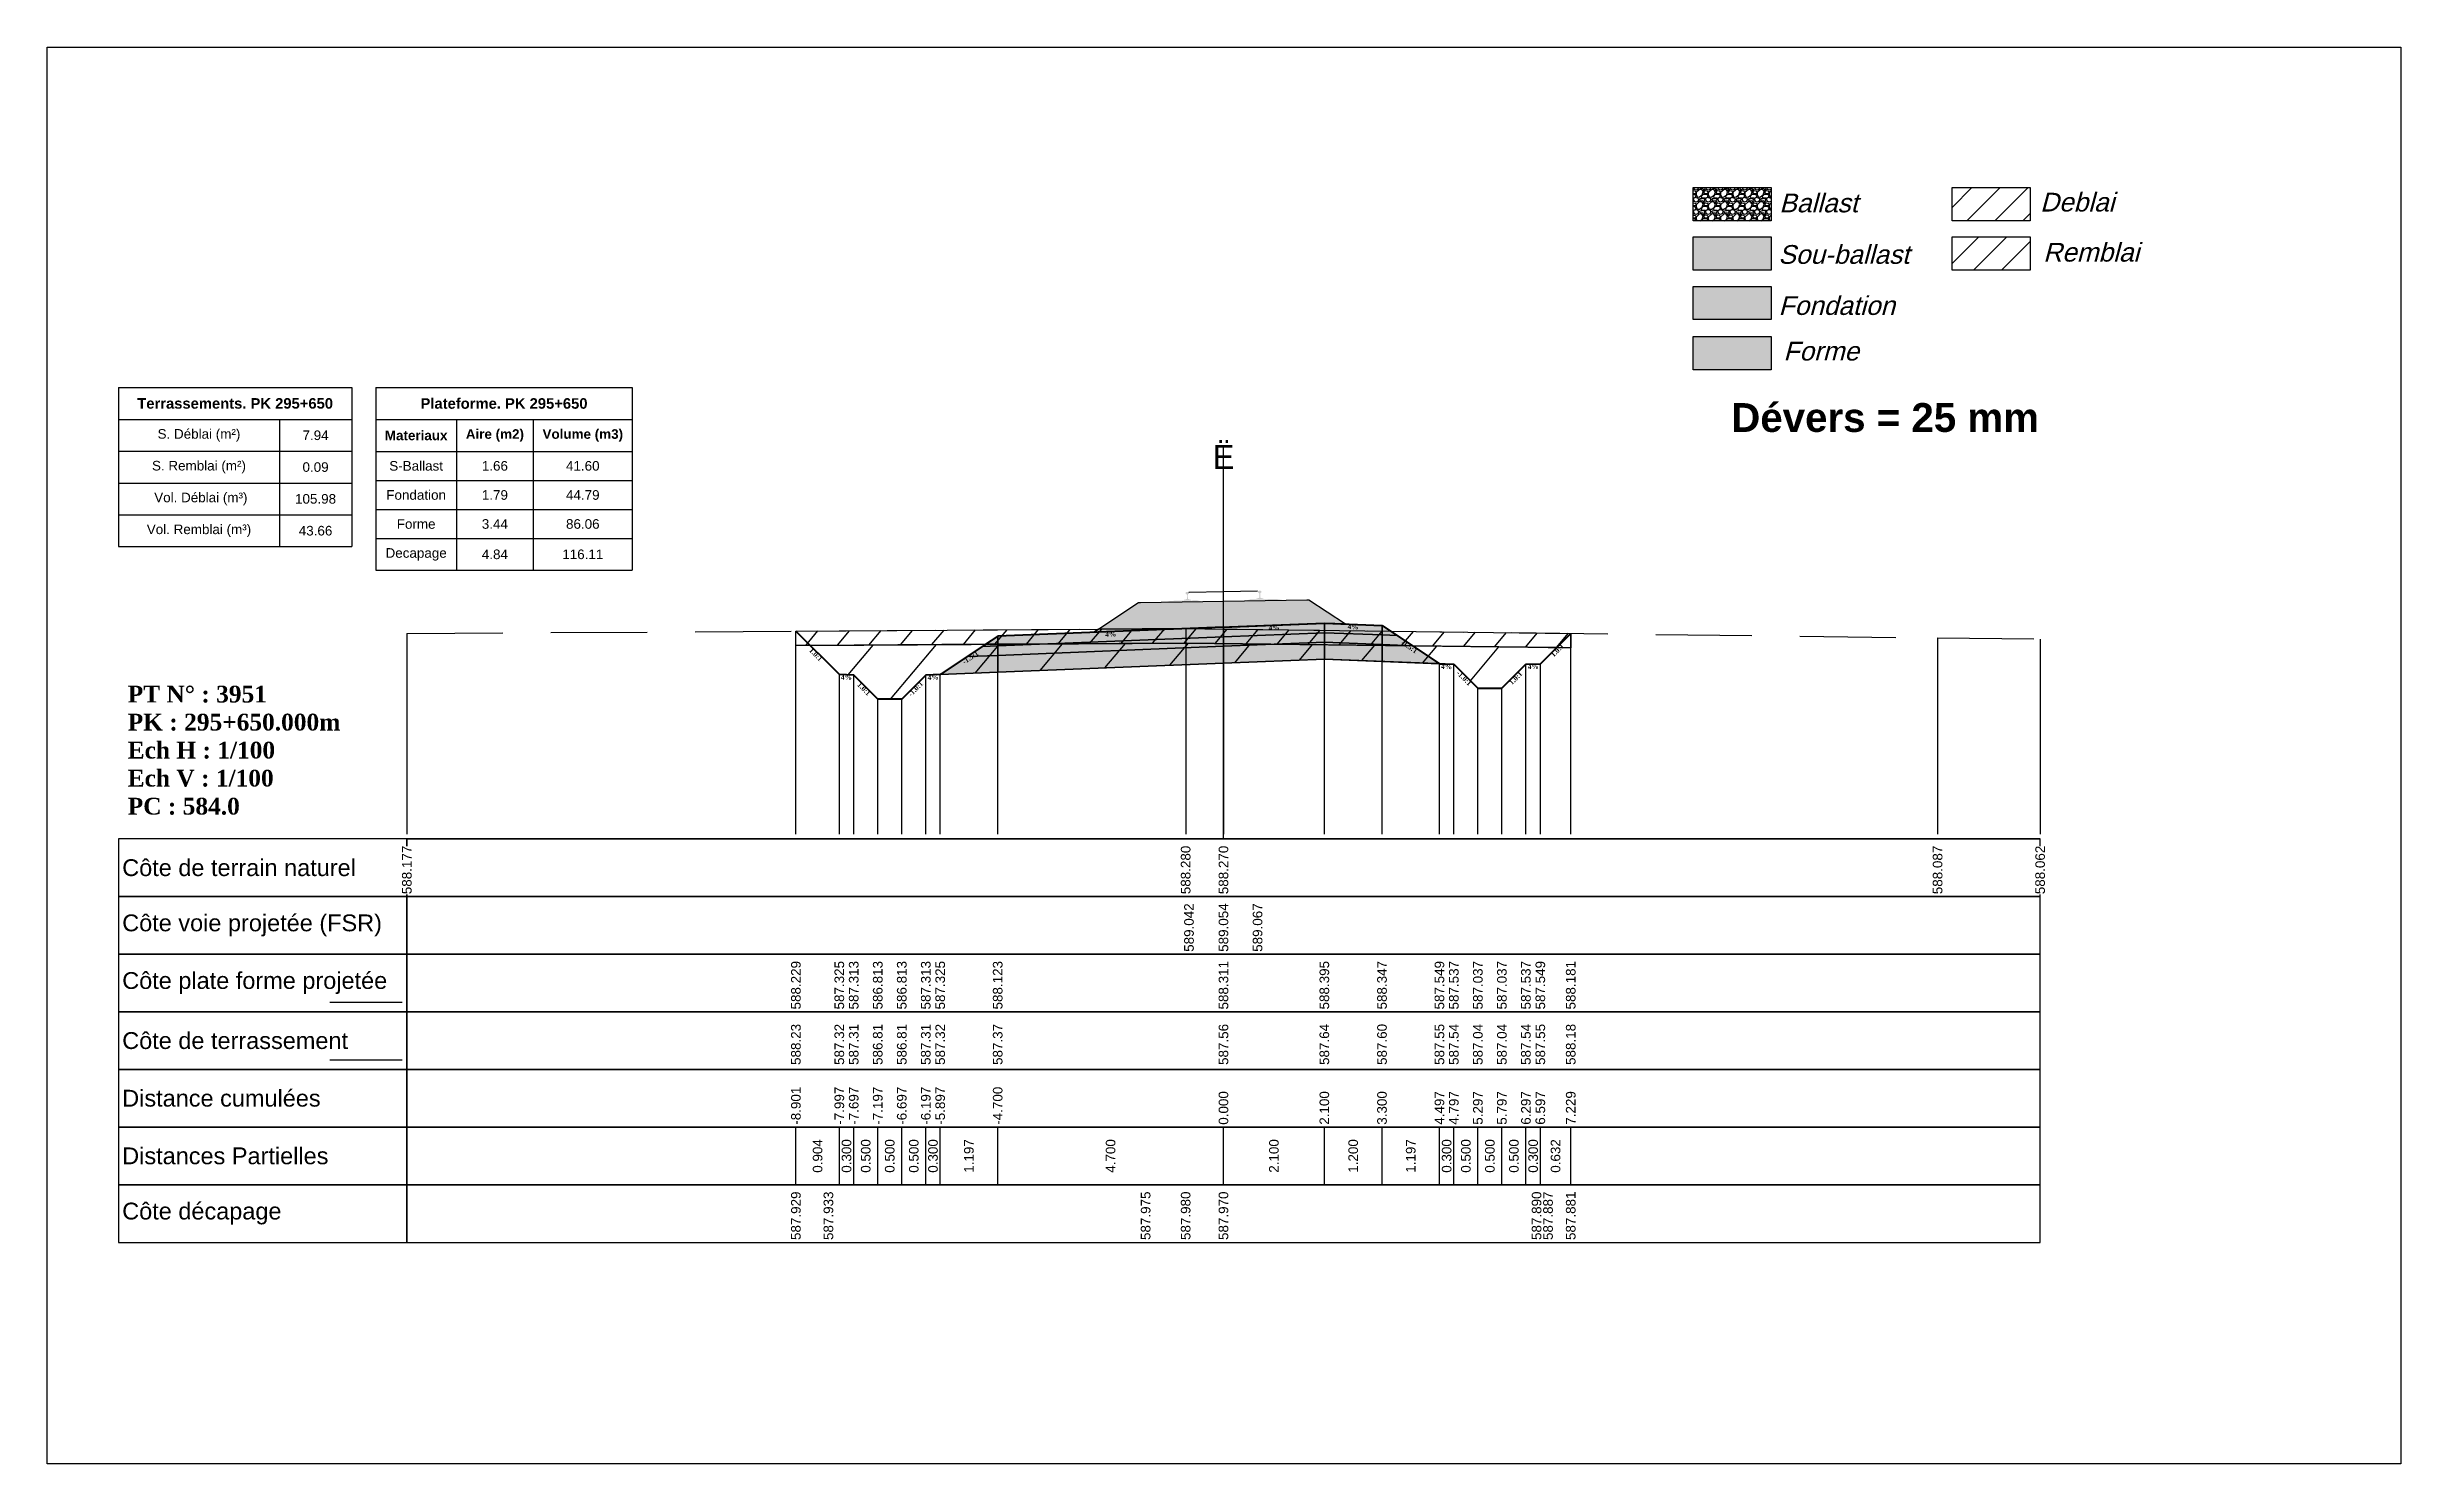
# Model space of a CAD drawing. Header units: millimetres. Extents: x 2762 to 3076, y 916 to 3305.
# Drawn here: x 2873.89 to 2922.89, y 3051.67 to 3081.17 of the extents above; entities that cross this region are included whole.
import ezdxf

# ---------------------------------------------------------------- set-up
doc = ezdxf.new("R2010")
doc.units = ezdxf.units.MM
doc.header["$LTSCALE"] = 2
doc.linetypes.add('CACHE', pattern=[9.525, 6.35, -3.175])
doc.linetypes.add('DASHED', pattern=[0.75, 0.5, -0.25])
for name, color, linetype in [('C-ANNO-TABL', 1, 'Continuous'), ('C-ANNO-TABL-TEXT', 150, 'Continuous'), ('C-ANNO-TABL-TITL', 150, 'Continuous'), ('C-ANNO-TABL-TTBL', 5, 'Continuous'), ('C-ROAD-CORR', 5, 'Continuous'), ('C-ROAD-SCTN', 7, 'Continuous')]:
    doc.layers.add(name, color=color, linetype=linetype)
doc.styles.add('ARIAL', font='arial.ttf')
doc.styles.add('C3D_Etiquette', font='romans.shx')
doc.styles.add('C3D_Profil_Travers', font='romans.shx')
doc.styles.get("Standard").update_dxf_attribs({"font": 'arial.ttf'})

msp = doc.modelspace()

# ---------------------------------------------------------------- texts
at = {"insert": (2908.949, 3073.759), "char_height": 0.6, "attachment_point": 1}
msp.add_mtext_dynamic_manual_height_columns('{\\fArial|b1|i0|c0|p34;Dévers = 25 mm}', width=8.82587, gutter_width=1.25, heights=[0], dxfattribs=at)
at = {"color": 7, "linetype": 'Continuous', "lineweight": -3}
for s, insert, char_height, attachment_point, style in [('{\\fWingdings|b0|i0|c2|p0;Ë}', (2898.38, 3072.384), 0.5, 8, 'C3D_Profil_Travers'), ('{\\fTimes New Roman|b1|i0|c0|p18;PT N° : 3951\\PPK : 295+650.000m\\PEch H : 1/100\\PEch V : 1/100\\PPC : 584.0}', (2875.568, 3065.184), 0.35, 7, 'C3D_Profil_Travers'), ('{\\fArial|b0|i0|c0|p34;Côte de terrain naturel}', (2875.454, 3064.084), 0.35, 4, 'C3D_Etiquette'), ('{\\fArial|b0|i0|c0|p34;Côte plate forme projetée}', (2875.454, 3061.684), 0.35, 4, 'C3D_Etiquette'), ('{\\fArial|b0|i0|c0|p34;Côte de terrassement}', (2875.454, 3060.484), 0.35, 4, 'C3D_Etiquette'), ('{\\fArial|b0|i0|c0|p34;Distance cumulées}', (2875.454, 3059.284), 0.35, 4, 'C3D_Etiquette'), ('{\\fArial|b0|i0|c0|p34;Distances Partielles}', (2875.454, 3058.084), 0.35, 4, 'C3D_Etiquette'), ('{\\fArial|b0|i0|c0|p34;Côte décapage}', (2875.454, 3056.884), 0.35, 4, 'C3D_Etiquette')]:
    msp.add_mtext(s, dxfattribs=dict(at, insert=insert, char_height=char_height, attachment_point=attachment_point, style=style))
at = {"color": 7, "linetype": 'Continuous', "lineweight": -3, "char_height": 0.1, "attachment_point": 2, "style": 'C3D_Etiquette'}
for s, insert, width, rotation in [('{\\fTimes New Roman|b1|i0|c0|p18;4%}', (2896.03, 3068.997), 0.42071, 2.2906), ('{\\fTimes New Roman|b1|i0|c0|p18;4%}', (2899.43, 3069.133), 0.37094, 2.2906), ('{\\fTimes New Roman|b1|i0|c0|p18;4%}', (2901.079, 3069.151), 0.42071, 357.7094), ('{\\fTimes New Roman|b1|i0|c0|p18;1.0:1}', (2889.928, 3068.558), 0.29001, 315), ('{\\fTimes New Roman|b1|i0|c0|p18;-1.5:1}', (2893.083, 3068.504), 0.34598, 33.6901), ('{\\fTimes New Roman|b1|i0|c0|p18;-1.5:1}', (2902.276, 3068.728), 0.34598, 326.3099), ('{\\fTimes New Roman|b1|i0|c0|p18;1.0:1}', (2905.295, 3068.646), 0.29001, 45), ('{\\fTimes New Roman|b1|i0|c0|p18;4%}', (2890.533, 3068.099), 0.37094, 357.7094), ('{\\fTimes New Roman|b1|i0|c0|p18;1.0:1}', (2890.93, 3067.844), 0.29001, 315), ('{\\fTimes New Roman|b1|i0|c0|p18;-1.0:1}', (2891.936, 3067.844), 0.34598, 45), ('{\\fTimes New Roman|b1|i0|c0|p18;4%}', (2892.333, 3068.099), 0.42071, 2.2906), ('{\\fTimes New Roman|b1|i0|c0|p18;4%}', (2903.026, 3068.323), 0.42071, 357.7094), ('{\\fTimes New Roman|b1|i0|c0|p18;-1.0:1}', (2903.424, 3068.068), 0.34598, 315), ('{\\fTimes New Roman|b1|i0|c0|p18;1.0:1}', (2904.429, 3068.068), 0.29001, 45), ('{\\fTimes New Roman|b1|i0|c0|p18;4%}', (2904.827, 3068.323), 0.37094, 2.2906)]:
    msp.add_mtext(s, dxfattribs=dict(at, insert=insert, width=width, rotation=rotation))
at = {"color": 7, "linetype": 'Continuous', "lineweight": -3, "insert": (2875.454, 3062.884), "char_height": 0.35, "attachment_point": 4}
msp.add_mtext('{\\fArial|b0|i0|c0|p34;Côte voie projetée (FSR)}', dxfattribs=at)
at = {"color": 7, "linetype": 'Continuous', "lineweight": -3, "char_height": 0.2, "rotation": 90, "style": 'C3D_Profil_Travers'}
for s, insert, attachment_point in [('{\\fArial|b0|i0|c0|p34;588.23}', (2889.479, 3059.979), 4), ('{\\fArial|b0|i0|c0|p34;587.32}', (2890.383, 3059.979), 4), ('{\\fArial|b0|i0|c0|p34;587.31}', (2890.683, 3059.979), 4), ('{\\fArial|b0|i0|c0|p34;586.81}', (2891.183, 3059.979), 4), ('{\\fArial|b0|i0|c0|p34;586.81}', (2891.683, 3059.979), 4), ('{\\fArial|b0|i0|c0|p34;587.31}', (2892.183, 3059.979), 4), ('{\\fArial|b0|i0|c0|p34;587.32}', (2892.483, 3059.979), 4), ('{\\fArial|b0|i0|c0|p34;587.37}', (2893.68, 3059.979), 4), ('{\\fArial|b0|i0|c0|p34;587.56}', (2898.38, 3059.979), 4), ('{\\fArial|b0|i0|c0|p34;587.64}', (2900.48, 3059.979), 4), ('{\\fArial|b0|i0|c0|p34;587.60}', (2901.68, 3059.979), 4), ('{\\fArial|b0|i0|c0|p34;587.55}', (2902.876, 3059.979), 4), ('{\\fArial|b0|i0|c0|p34;587.54}', (2903.176, 3059.979), 4), ('{\\fArial|b0|i0|c0|p34;587.04}', (2903.676, 3059.979), 4), ('{\\fArial|b0|i0|c0|p34;587.04}', (2904.176, 3059.979), 4), ('{\\fArial|b0|i0|c0|p34;587.54}', (2904.676, 3059.979), 4), ('{\\fArial|b0|i0|c0|p34;587.55}', (2904.976, 3059.979), 4), ('{\\fArial|b0|i0|c0|p34;588.18}', (2905.609, 3059.979), 4), ('{\\fArial|b0|i0|c0|p34;0.904}', (2889.931, 3058.084), 5), ('{\\fArial|b0|i0|c0|p34;0.300}', (2890.533, 3058.084), 5), ('{\\fArial|b0|i0|c0|p34;0.500}', (2890.933, 3058.084), 5), ('{\\fArial|b0|i0|c0|p34;0.500}', (2891.433, 3058.084), 5), ('{\\fArial|b0|i0|c0|p34;0.500}', (2891.933, 3058.084), 5), ('{\\fArial|b0|i0|c0|p34;0.300}', (2892.333, 3058.084), 5), ('{\\fArial|b0|i0|c0|p34;1.197}', (2893.081, 3058.084), 5), ('{\\fArial|b0|i0|c0|p34;4.700}', (2896.03, 3058.084), 5), ('{\\fArial|b0|i0|c0|p34;2.100}', (2899.43, 3058.084), 5), ('{\\fArial|b0|i0|c0|p34;1.200}', (2901.08, 3058.084), 5), ('{\\fArial|b0|i0|c0|p34;1.197}', (2902.278, 3058.084), 5), ('{\\fArial|b0|i0|c0|p34;0.300}', (2903.026, 3058.084), 5), ('{\\fArial|b0|i0|c0|p34;0.500}', (2903.426, 3058.084), 5), ('{\\fArial|b0|i0|c0|p34;0.500}', (2903.926, 3058.084), 5), ('{\\fArial|b0|i0|c0|p34;0.500}', (2904.426, 3058.084), 5), ('{\\fArial|b0|i0|c0|p34;0.300}', (2904.826, 3058.084), 5), ('{\\fArial|b0|i0|c0|p34;0.632}', (2905.293, 3058.084), 5)]:
    msp.add_mtext(s, dxfattribs=dict(at, insert=insert, attachment_point=attachment_point))
at = {"layer": 'C-ANNO-TABL-TEXT', "color": 7, "style": 'ARIAL', "oblique": 15}
for s, p in [('Ballast', (2909.949, 3077.731)), ('Deblai', (2915.379, 3077.748)), ('Sou-ballast', (2909.929, 3076.659)), ('Remblai', (2915.443, 3076.705)), ('Fondation', (2909.934, 3075.595)), ('Forme', (2910.034, 3074.646))]:
    msp.add_text(s, height=0.39, dxfattribs=at).set_placement(p)
at = {"layer": 'C-ANNO-TABL-TEXT', "color": 7, "linetype": 'Continuous', "lineweight": -3, "char_height": 0.2, "attachment_point": 5, "style": 'ARIAL'}
for s, insert in [('{\\fArial|b0|i0|c0|p34;\\C7;7.94}', (2879.479, 3073.088)), ('{\\fArial|b0|i0|c0|p34;\\C7;0.09}', (2879.479, 3072.426)), ('{\\fArial|b0|i0|c0|p34;\\C7;S-Ballast}', (2881.573, 3072.451)), ('{\\fArial|b0|i0|c0|p34;\\C7;1.66}', (2883.212, 3072.451)), ('{\\C18;\\c0;41.60}', (2885.042, 3072.451)), ('{\\fArial|b0|i0|c0|p34;\\C7;105.98}', (2879.479, 3071.764)), ('{\\fArial|b0|i0|c0|p34;\\C7;Fondation}', (2881.573, 3071.845)), ('{\\fArial|b0|i0|c0|p34;\\C7;1.79}', (2883.212, 3071.845)), ('{\\C18;\\c0;44.79}', (2885.042, 3071.845)), ('{\\fArial|b0|i0|c0|p34;\\C7;Forme}', (2881.573, 3071.241)), ('{\\fArial|b0|i0|c0|p34;\\C7;3.44}', (2883.212, 3071.241)), ('{\\C18;\\c0;86.06}', (2885.042, 3071.241)), ('{\\fArial|b0|i0|c0|p34;\\C7;43.66}', (2879.479, 3071.101)), ('{\\fArial|b0|i0|c0|p34;\\C7;Decapage}', (2881.573, 3070.609)), ('{\\fArial|b0|i0|c0|p34;\\C7;4.84}', (2883.212, 3070.609)), ('{\\C18;\\c0;116.11}', (2885.042, 3070.609))]:
    msp.add_mtext(s, dxfattribs=dict(at, insert=insert))
at = {"layer": 'C-ANNO-TABL-TITL', "color": 7, "linetype": 'Continuous', "lineweight": -3, "attachment_point": 5, "style": 'ARIAL'}
for s, insert, char_height in [('{\\fArial|b1|i0|c0|p34;\\C7;Terrassements. PK 295+650}', (2877.805, 3073.751), 0.22), ('{\\fArial|b1|i0|c0|p34;\\C18;\\c0;Plateforme. PK 295+650}', (2883.402, 3073.75), 0.22), ('{\\fArial|b0|i0|c0|p34;\\C7;S. Déblai (m²) }', (2877.052, 3073.088), 0.2), ('{\\fArial|b1|i0|c0|p34;\\C7;Materiaux   }', (2881.573, 3073.085), 0.2), ('{\\fArial|b1|i0|c0|p34;\\C7;Aire (m2)}', (2883.212, 3073.085), 0.2), ('{\\fArial|b1|i0|c0|p34;\\C7;Volume (m3)}', (2885.042, 3073.085), 0.2), ('{\\fArial|b0|i0|c0|p34;\\C7;S. Remblai (m²) }', (2877.052, 3072.426), 0.2), ('{\\fArial|b0|i0|c0|p34;\\C7; Vol. Déblai (m³) }', (2877.052, 3071.764), 0.2), ('{\\fArial|b0|i0|c0|p34;\\C7;Vol. Remblai (m³)}', (2877.052, 3071.101), 0.2)]:
    msp.add_mtext(s, dxfattribs=dict(at, insert=insert, char_height=char_height))

# ---------------------------------------------------------------- hatches: boundary and pattern name
h = msp.add_hatch(color=11)
h.dxf.hatch_style = 1
h.paths.add_polyline_path([(2909.781, 3077.218), (2908.155, 3077.218), (2908.155, 3076.526), (2909.781, 3076.526)])
h = msp.add_hatch(color=30)
h.dxf.hatch_style = 1
h.paths.add_polyline_path([(2909.781, 3076.19), (2908.155, 3076.19), (2908.155, 3075.498), (2909.781, 3075.498)])
h = msp.add_hatch(color=83)
h.dxf.hatch_style = 1
h.paths.add_polyline_path([(2909.781, 3075.144), (2908.155, 3075.144), (2908.155, 3074.452), (2909.781, 3074.452)])
at = {"linetype": 'Continuous', "lineweight": -3}
msp.add_hatch(color=254, dxfattribs=at).paths.add_polyline_path([(2897.169, 3069.433), (2897.166, 3069.618), (2897.28, 3069.641), (2897.628, 3069.647), (2897.628, 3069.653), (2897.554, 3069.652), (2897.554, 3069.661), (2897.555, 3069.662), (2897.556, 3069.663), (2897.558, 3069.664), (2897.578, 3069.666), (2897.581, 3069.666), (2897.584, 3069.667), (2897.612, 3069.678), (2897.614, 3069.68), (2897.615, 3069.681), (2897.616, 3069.682), (2897.617, 3069.687), (2897.618, 3069.694), (2897.619, 3069.703), (2897.62, 3069.713), (2897.62, 3069.737), (2897.619, 3069.753), (2897.618, 3069.759), (2897.617, 3069.765), (2897.616, 3069.77), (2897.616, 3069.772), (2897.615, 3069.775), (2897.614, 3069.777), (2897.613, 3069.778), (2897.612, 3069.779), (2897.61, 3069.78), (2897.595, 3069.785), (2897.592, 3069.787), (2897.592, 3069.788), (2897.591, 3069.789), (2897.591, 3069.792), (2897.591, 3069.81), (2897.591, 3069.814), (2897.592, 3069.817), (2897.594, 3069.819), (2897.596, 3069.821), (2897.599, 3069.822), (2897.6, 3069.822), (2897.604, 3069.823), (2897.608, 3069.824), (2897.611, 3069.824), (2897.615, 3069.825), (2897.62, 3069.825), (2897.623, 3069.825), (2897.626, 3069.825), (2897.63, 3069.825), (2897.633, 3069.825), (2897.637, 3069.825), (2897.642, 3069.825), (2897.645, 3069.824), (2897.649, 3069.824), (2897.653, 3069.823), (2897.654, 3069.823), (2897.656, 3069.822), (2897.659, 3069.82), (2897.661, 3069.818), (2897.662, 3069.816), (2897.663, 3069.811), (2897.663, 3069.793), (2897.663, 3069.791), (2897.662, 3069.789), (2897.662, 3069.788), (2897.659, 3069.787), (2897.644, 3069.781), (2897.643, 3069.78), (2897.641, 3069.779), (2897.64, 3069.777), (2897.64, 3069.775), (2897.639, 3069.772), (2897.638, 3069.77), (2897.638, 3069.766), (2897.637, 3069.76), (2897.637, 3069.753), (2897.636, 3069.737), (2897.637, 3069.713), (2897.638, 3069.703), (2897.639, 3069.694), (2897.641, 3069.687), (2897.642, 3069.683), (2897.642, 3069.681), (2897.644, 3069.68), (2897.646, 3069.679), (2897.674, 3069.669), (2897.677, 3069.668), (2897.681, 3069.667), (2897.701, 3069.666), (2897.702, 3069.666), (2897.703, 3069.665), (2897.704, 3069.664), (2897.704, 3069.654), (2897.63, 3069.653), (2897.63, 3069.647), (2897.834, 3069.651), (2897.966, 3069.622), (2898.8, 3069.637), (2898.931, 3069.67), (2899.135, 3069.674), (2899.135, 3069.679), (2899.061, 3069.678), (2899.061, 3069.688), (2899.062, 3069.689), (2899.063, 3069.69), (2899.064, 3069.69), (2899.084, 3069.692), (2899.088, 3069.692), (2899.091, 3069.694), (2899.119, 3069.705), (2899.121, 3069.706), (2899.122, 3069.707), (2899.123, 3069.709), (2899.124, 3069.713), (2899.125, 3069.72), (2899.126, 3069.729), (2899.127, 3069.739), (2899.126, 3069.763), (2899.125, 3069.779), (2899.125, 3069.785), (2899.124, 3069.791), (2899.123, 3069.796), (2899.123, 3069.798), (2899.122, 3069.801), (2899.121, 3069.803), (2899.12, 3069.804), (2899.118, 3069.806), (2899.117, 3069.806), (2899.102, 3069.812), (2899.099, 3069.813), (2899.098, 3069.814), (2899.098, 3069.816), (2899.098, 3069.818), (2899.097, 3069.836), (2899.098, 3069.841), (2899.099, 3069.843), (2899.101, 3069.845), (2899.103, 3069.847), (2899.106, 3069.848), (2899.107, 3069.849), (2899.11, 3069.85), (2899.114, 3069.85), (2899.118, 3069.85), (2899.122, 3069.851), (2899.127, 3069.851), (2899.13, 3069.851), (2899.133, 3069.851), (2899.136, 3069.851), (2899.14, 3069.851), (2899.144, 3069.851), (2899.149, 3069.851), (2899.152, 3069.851), (2899.156, 3069.85), (2899.16, 3069.85), (2899.161, 3069.849), (2899.163, 3069.848), (2899.165, 3069.846), (2899.168, 3069.844), (2899.169, 3069.842), (2899.169, 3069.837), (2899.17, 3069.819), (2899.17, 3069.817), (2899.169, 3069.815), (2899.169, 3069.814), (2899.166, 3069.813), (2899.151, 3069.807), (2899.149, 3069.806), (2899.148, 3069.805), (2899.147, 3069.803), (2899.146, 3069.802), (2899.146, 3069.798), (2899.145, 3069.796), (2899.144, 3069.792), (2899.144, 3069.786), (2899.143, 3069.779), (2899.143, 3069.763), (2899.143, 3069.74), (2899.145, 3069.729), (2899.146, 3069.72), (2899.147, 3069.713), (2899.148, 3069.709), (2899.149, 3069.708), (2899.15, 3069.706), (2899.153, 3069.705), (2899.181, 3069.695), (2899.184, 3069.694), (2899.187, 3069.694), (2899.207, 3069.692), (2899.209, 3069.692), (2899.21, 3069.691), (2899.211, 3069.69), (2899.211, 3069.68), (2899.137, 3069.679), (2899.137, 3069.674), (2899.485, 3069.68), (2899.6, 3069.661), (2899.604, 3069.476)])
h = msp.add_hatch(dxfattribs=at)
h.set_pattern_fill('GRAVEL', color=252, scale=0.009, style=0)
h.set_pattern_definition([(228.0128, (2895.942486, 3069.280815), (-1.8288, -2.0574), [0.030755, -3.0447435]), (184.96974, (2895.921912, 3069.257955), (2.743199999, 0.228600013), [0.0527764, -5.2248644]), (132.51045, (2895.869334, 3069.253383), (2.286, -2.5146), [0.0372133, -3.684125]), (267.2737, (2895.78018, 3069.196233), (0.2286, 4.572), [0.0480604, -4.7579794]), (292.83365, (2895.777894, 3069.148227), (-1.143, 2.7432), [0.047127, -4.6655827]), (357.2737, (2895.796182, 3069.104793), (-4.572, 0.2286), [0.0480604, -4.7579794]), (37.69424, (2895.844188, 3069.102507), (-2.9718, -2.286), [0.0635574, -6.2921804]), (72.25533, (2895.89448, 3069.141369), (1.6002, 5.0292), [0.0600048, -5.940473]), (121.42957, (2895.912768, 3069.198519), (-1.8288, 2.9718), [0.048223, -4.774099]), (175.23636, (2895.887622, 3069.239667), (2.5146, -0.2286), [0.055054, -2.697654]), (222.39744, (2895.832758, 3069.2442394), (-2.7432, -2.5146), [0.071197, -7.0485095]), (138.81407, (2896.006494, 3069.193947), (-1.6002, 1.3716), [0.0243004, -2.405751]), (171.46923, (2895.988206, 3069.209949), (2.9718, -0.4572), [0.0462314, -4.5769175]), (225, (2895.94249, 3069.2168), (-3e-17, -0.2286), [0.032329, -0.29096]), (203.1986, (2895.926484, 3069.24424), (1.143, 0.4572), [0.01741, -1.723556]), (291.8014, (2895.91048, 3069.23738), (-0.2286, 0.6858), [0.024621, -1.206428]), (30.9638, (2895.919626, 3069.21452), (0.6858, 0.4572), [0.039989, -1.292967]), (161.565, (2895.953916, 3069.235095), (0.4572, -0.2286), [0.028916, -0.693981]), (16.38954, (2895.777894, 3069.237381), (2.286, 0.6858), [0.040508, -4.0102944]), (70.34618, (2895.816756, 3069.248811), (-0.9144, -2.5146), [0.033984, -3.3643994]), (293.1986, (2895.953916, 3069.280815), (-0.4572, 1.143), [0.034819, -1.7061465]), (343.61046, (2895.967632, 3069.248811), (-2.286, 0.6858), [0.040508, -4.0102944]), (339.44395, (2895.777894, 3069.09565), (-1.143, 0.4572), [0.039063, -1.914096]), (294.77514, (2895.81447, 3069.081933), (-1.143, 2.5146), [0.0327305, -3.2403234]), (66.8014, (2895.956202, 3069.052215), (0.4572, 1.143), [0.034819, -1.7061465]), (17.35402, (2895.969918, 3069.08422), (-2.9718, -0.9144), [0.0383204, -3.793714]), (69.44395, (2895.844188, 3069.052215), (-0.4572, -1.143), [0.0195316, -1.933628]), (101.3099, (2895.942486, 3069.052215), (-0.2286, 0.9144), [0.011656, -1.1539795]), (165.9638, (2895.9402, 3069.063645), (0.6858, -0.2286), [0.047127, -0.895415]), (186.009, (2895.89448, 3069.075075), (2.286, 0.2286), [0.043674, -4.323723]), (303.69, (2895.919626, 3069.19395), (-0.2286, 0.4572), [0.032969, -0.79126]), (353.15723, (2895.937914, 3069.166515), (3.8862, -0.4572), [0.05756, -5.698441]), (60.9454, (2895.995064, 3069.159657), (-0.9144, -1.6002), [0.023536, -2.330045]), (90, (2896.0065, 3069.18023), (-0.2286, 0.2286), [0.013716, -0.214884]), (120.25644, (2895.889908, 3069.081933), (0.9144, -1.6002), [0.031758, -3.1440547]), (48.0128, (2895.873906, 3069.109365), (1.8288, 2.0574), [0.06151, -3.0139886]), (0, (2895.91505, 3069.15509), (0.2286, 0.2286), [0.059436, -0.169164]), (325.30485, (2895.97449, 3069.155085), (2.286, -1.6002), [0.036145, -3.5783385]), (254.0546, (2896.004208, 3069.13451), (-0.2286, -0.9144), [0.033285, -1.6309485]), (207.64598, (2895.995064, 3069.102507), (-4.3434, -2.286), [0.054193, -5.365122]), (175.42608, (2895.947058, 3069.077361), (-2.9718, 0.2286), [0.0573327, -5.675926])])
h.paths.add_polyline_path([(2895.778, 3069.052), (2896.608, 3069.606), (2896.652, 3069.606), (2900.114, 3069.666), (2900.158, 3069.666), (2900.916, 3069.161), (2900.48, 3069.179), (2897.605, 3069.064), (2897.593, 3069.064)])
h.paths.add_polyline_path([(2895.679, 3068.987), (2895.778, 3069.052), (2897.593, 3069.064), (2897.605, 3069.064)])
h = msp.add_hatch(dxfattribs=at)
h.set_pattern_fill('_U', color=150, scale=0.5, angle=50, style=0, pattern_type=0)
h.set_pattern_definition([(50, (2905.31247, 3068.6687), (-0.383022, 0.321394), [])])
h.paths.add_polyline_path([(2905.312, 3068.669), (2905.609, 3068.965), (2905.609, 3068.665)])
h.paths.add_polyline_path([(2901.859, 3069.011), (2905.609, 3068.965), (2905.312, 3068.669), (2902.317, 3068.706)])
h.paths.add_polyline_path([(2895.679, 3068.987), (2895.778, 3069.052), (2897.593, 3069.064), (2897.605, 3069.064)])
h.paths.add_polyline_path([(2893.426, 3068.737), (2893.68, 3068.907), (2895.679, 3068.987), (2897.605, 3069.064), (2901.859, 3069.011), (2902.317, 3068.706), (2897.593, 3068.764)])
h.paths.add_polyline_path([(2889.479, 3069.012), (2895.778, 3069.052), (2895.679, 3068.987), (2893.68, 3068.907), (2893.426, 3068.737), (2889.777, 3068.714)])
h.paths.add_polyline_path([(2889.479, 3068.712), (2889.479, 3069.012), (2889.777, 3068.714)])
h = msp.add_hatch(dxfattribs=at)
h.set_pattern_fill('_U', color=3, angle=50, style=0, pattern_type=0)
h.set_pattern_definition([(50, (2905.3125, 3068.6687), (-0.766044, 0.64279), [])])
h.paths.add_polyline_path([(2905.312, 3068.669), (2905.609, 3068.965), (2905.609, 3068.665)])
h.paths.add_polyline_path([(2889.479, 3068.712), (2889.479, 3069.012), (2889.777, 3068.714)])
h = msp.add_hatch(color=30, dxfattribs=at)
h.paths.add_polyline_path([(2901.68, 3068.731), (2901.68, 3068.931), (2901.999, 3068.918), (2902.318, 3068.705)])
h.paths.add_polyline_path([(2900.48, 3068.779), (2900.48, 3068.979), (2901.68, 3068.931), (2901.68, 3068.731)])
h.paths.add_polyline_path([(2898.38, 3068.695), (2898.38, 3068.895), (2900.48, 3068.979), (2900.48, 3068.779)])
h.paths.add_polyline_path([(2893.68, 3068.507), (2893.68, 3068.707), (2898.38, 3068.895), (2898.38, 3068.695)])
h.paths.add_polyline_path([(2893.041, 3068.481), (2893.36, 3068.694), (2893.68, 3068.707), (2893.68, 3068.507)])
h = msp.add_hatch(color=11, dxfattribs=at)
h.paths.add_polyline_path([(2901.68, 3068.931), (2901.68, 3069.131), (2901.999, 3068.918)])
h.paths.add_polyline_path([(2900.48, 3068.979), (2900.48, 3069.179), (2901.68, 3069.131), (2901.68, 3068.931)])
h.paths.add_polyline_path([(2898.38, 3068.895), (2898.38, 3069.095), (2900.48, 3069.179), (2900.48, 3068.979)])
h.paths.add_polyline_path([(2893.68, 3068.707), (2893.68, 3068.907), (2898.38, 3069.095), (2898.38, 3068.895)])
h.paths.add_polyline_path([(2893.36, 3068.694), (2893.68, 3068.907), (2893.68, 3068.707)])
h = msp.add_hatch(dxfattribs=at)
h.set_pattern_fill('_U', color=1, angle=50, style=0, pattern_type=0)
h.set_pattern_definition([(50, (2889.7772, 3068.7143), (-0.766044, 0.64279), [])])
h.paths.add_polyline_path([(2889.777, 3068.714), (2897.593, 3068.764), (2905.312, 3068.669), (2904.976, 3068.333), (2904.676, 3068.321), (2904.176, 3067.821), (2903.676, 3067.821), (2903.176, 3068.321), (2900.48, 3068.429), (2892.183, 3068.097), (2891.683, 3067.597), (2891.183, 3067.597), (2890.683, 3068.097), (2890.383, 3068.109)])
h = msp.add_hatch(color=83, dxfattribs=at)
h.paths.add_polyline_path([(2901.68, 3068.381), (2901.68, 3068.731), (2902.318, 3068.705), (2902.876, 3068.333)])
h.paths.add_polyline_path([(2900.48, 3068.429), (2900.48, 3068.779), (2901.68, 3068.731), (2901.68, 3068.381)])
h.paths.add_polyline_path([(2898.38, 3068.345), (2898.38, 3068.695), (2900.48, 3068.779), (2900.48, 3068.429)])
h.paths.add_polyline_path([(2893.68, 3068.157), (2893.68, 3068.507), (2898.38, 3068.695), (2898.38, 3068.345)])
h.paths.add_polyline_path([(2892.483, 3068.109), (2893.041, 3068.481), (2893.68, 3068.507), (2893.68, 3068.157)])

# ---------------------------------------------------------------- linework, layer by layer
for p, q in [((2908.155, 3078.245), (2909.781, 3078.245)), ((2908.155, 3077.553), (2908.155, 3078.245)), ((2909.781, 3078.245), (2909.781, 3077.553)), ((2913.548, 3078.245), (2915.174, 3078.245)), ((2913.548, 3077.553), (2913.548, 3078.245)), ((2915.174, 3078.245), (2915.174, 3077.553)), ((2909.781, 3077.553), (2908.155, 3077.553)), ((2908.155, 3077.218), (2909.781, 3077.218)), ((2908.155, 3076.526), (2908.155, 3077.218)), ((2909.781, 3077.218), (2909.781, 3076.526)), ((2915.174, 3077.553), (2913.548, 3077.553)), ((2913.548, 3077.218), (2915.174, 3077.218)), ((2913.548, 3076.526), (2913.548, 3077.218)), ((2915.174, 3077.218), (2915.174, 3076.526)), ((2909.781, 3076.526), (2908.155, 3076.526)), ((2915.174, 3076.526), (2913.548, 3076.526)), ((2908.155, 3076.19), (2909.781, 3076.19)), ((2908.155, 3075.498), (2908.155, 3076.19)), ((2909.781, 3076.19), (2909.781, 3075.498)), ((2909.781, 3075.498), (2908.155, 3075.498)), ((2908.155, 3075.144), (2909.781, 3075.144)), ((2908.155, 3074.452), (2908.155, 3075.144)), ((2909.781, 3075.144), (2909.781, 3074.452)), ((2909.781, 3074.452), (2908.155, 3074.452))]:
    msp.add_line(p, q)
at = {"linetype": 'Continuous'}
for p, q in [((2908.158, 3078.199), (2908.155, 3078.2)), ((2908.155, 3078.197), (2908.158, 3078.199)), ((2908.161, 3078.245), (2908.174, 3078.214)), ((2908.173, 3078.214), (2908.216, 3078.202)), ((2908.216, 3078.202), (2908.26, 3078.214)), ((2908.284, 3078.202), (2908.225, 3078.148)), ((2908.26, 3078.214), (2908.271, 3078.245)), ((2908.337, 3078.202), (2908.276, 3078.207)), ((2908.317, 3078.219), (2908.293, 3078.245)), ((2908.36, 3078.225), (2908.302, 3078.22)), ((2908.364, 3078.157), (2908.336, 3078.203)), ((2908.363, 3078.201), (2908.373, 3078.176)), ((2908.382, 3078.21), (2908.364, 3078.202)), ((2908.374, 3078.176), (2908.412, 3078.199)), ((2908.394, 3078.245), (2908.376, 3078.225)), ((2908.412, 3078.199), (2908.381, 3078.209)), ((2908.415, 3078.245), (2908.428, 3078.214)), ((2908.427, 3078.214), (2908.47, 3078.202)), ((2908.47, 3078.202), (2908.514, 3078.214)), ((2908.538, 3078.202), (2908.479, 3078.148)), ((2908.514, 3078.214), (2908.525, 3078.245)), ((2908.591, 3078.202), (2908.53, 3078.207)), ((2908.571, 3078.219), (2908.547, 3078.245)), ((2908.614, 3078.225), (2908.556, 3078.22)), ((2908.618, 3078.157), (2908.59, 3078.203)), ((2908.617, 3078.201), (2908.627, 3078.176)), ((2908.636, 3078.21), (2908.618, 3078.202)), ((2908.628, 3078.176), (2908.666, 3078.199)), ((2908.648, 3078.245), (2908.63, 3078.225)), ((2908.666, 3078.199), (2908.635, 3078.209)), ((2908.669, 3078.245), (2908.682, 3078.214)), ((2908.681, 3078.214), (2908.724, 3078.202)), ((2908.724, 3078.202), (2908.768, 3078.214)), ((2908.792, 3078.202), (2908.733, 3078.148)), ((2908.768, 3078.214), (2908.779, 3078.245)), ((2908.845, 3078.202), (2908.784, 3078.207)), ((2908.825, 3078.219), (2908.801, 3078.245)), ((2908.868, 3078.225), (2908.81, 3078.22)), ((2908.872, 3078.157), (2908.844, 3078.203)), ((2908.871, 3078.201), (2908.881, 3078.176)), ((2908.89, 3078.21), (2908.872, 3078.202)), ((2908.882, 3078.176), (2908.92, 3078.199)), ((2908.902, 3078.245), (2908.884, 3078.225)), ((2908.92, 3078.199), (2908.889, 3078.209)), ((2908.923, 3078.245), (2908.936, 3078.214)), ((2908.935, 3078.214), (2908.978, 3078.202)), ((2908.978, 3078.202), (2909.022, 3078.214)), ((2909.046, 3078.202), (2908.987, 3078.148)), ((2909.022, 3078.214), (2909.033, 3078.245)), ((2909.099, 3078.202), (2909.038, 3078.207)), ((2909.079, 3078.219), (2909.055, 3078.245)), ((2909.122, 3078.225), (2909.064, 3078.22)), ((2909.126, 3078.157), (2909.098, 3078.203)), ((2909.125, 3078.201), (2909.135, 3078.176)), ((2909.144, 3078.21), (2909.126, 3078.202)), ((2909.136, 3078.176), (2909.174, 3078.199)), ((2909.156, 3078.245), (2909.138, 3078.225)), ((2909.174, 3078.199), (2909.143, 3078.209)), ((2909.177, 3078.245), (2909.19, 3078.214)), ((2909.189, 3078.214), (2909.232, 3078.202)), ((2909.232, 3078.202), (2909.276, 3078.214)), ((2909.3, 3078.202), (2909.241, 3078.148)), ((2909.276, 3078.214), (2909.287, 3078.245)), ((2909.353, 3078.202), (2909.292, 3078.207)), ((2909.333, 3078.219), (2909.309, 3078.245)), ((2909.376, 3078.225), (2909.318, 3078.22)), ((2909.38, 3078.157), (2909.352, 3078.203)), ((2909.379, 3078.201), (2909.389, 3078.176)), ((2909.398, 3078.21), (2909.38, 3078.202)), ((2909.39, 3078.176), (2909.428, 3078.199)), ((2909.41, 3078.245), (2909.392, 3078.225)), ((2909.428, 3078.199), (2909.397, 3078.209)), ((2909.431, 3078.245), (2909.444, 3078.214)), ((2909.443, 3078.214), (2909.486, 3078.202)), ((2909.486, 3078.202), (2909.53, 3078.214)), ((2909.554, 3078.202), (2909.495, 3078.148)), ((2909.53, 3078.214), (2909.541, 3078.245)), ((2909.607, 3078.202), (2909.546, 3078.207)), ((2909.587, 3078.219), (2909.563, 3078.245)), ((2909.63, 3078.225), (2909.572, 3078.22)), ((2909.634, 3078.157), (2909.606, 3078.203)), ((2909.633, 3078.201), (2909.643, 3078.176)), ((2909.652, 3078.21), (2909.634, 3078.202)), ((2909.644, 3078.176), (2909.682, 3078.199)), ((2909.664, 3078.245), (2909.646, 3078.225)), ((2909.682, 3078.199), (2909.651, 3078.209)), ((2909.685, 3078.245), (2909.698, 3078.214)), ((2909.697, 3078.214), (2909.74, 3078.202)), ((2909.74, 3078.202), (2909.781, 3078.214)), ((2908.195, 3078.17), (2908.155, 3078.176)), ((2908.155, 3078.131), (2908.205, 3078.125)), ((2908.155, 3078.11), (2908.181, 3078.11)), ((2908.207, 3078.046), (2908.155, 3078.018)), ((2908.158, 3077.945), (2908.155, 3077.946)), ((2908.155, 3077.943), (2908.158, 3077.945)), ((2908.195, 3077.916), (2908.155, 3077.922)), ((2908.155, 3077.877), (2908.205, 3077.871)), ((2908.155, 3077.856), (2908.181, 3077.856)), ((2908.207, 3077.792), (2908.155, 3077.764)), ((2908.158, 3077.691), (2908.155, 3077.692)), ((2908.155, 3077.689), (2908.158, 3077.691)), ((2908.159, 3077.996), (2908.174, 3077.96)), ((2908.159, 3077.742), (2908.174, 3077.706)), ((2908.16, 3077.996), (2908.176, 3078.031)), ((2908.16, 3077.742), (2908.176, 3077.777)), ((2908.173, 3077.96), (2908.216, 3077.948)), ((2908.173, 3077.706), (2908.216, 3077.694)), ((2908.176, 3078.032), (2908.217, 3078.044)), ((2908.176, 3077.778), (2908.217, 3077.79)), ((2908.18, 3078.112), (2908.214, 3078.089)), ((2908.18, 3077.858), (2908.214, 3077.835)), ((2908.218, 3078.154), (2908.197, 3078.172)), ((2908.218, 3077.9), (2908.197, 3077.918)), ((2908.204, 3078.115), (2908.217, 3078.138)), ((2908.214, 3078.087), (2908.204, 3078.051)), ((2908.204, 3077.861), (2908.217, 3077.884)), ((2908.214, 3077.833), (2908.204, 3077.797)), ((2908.216, 3078.043), (2908.257, 3078.027)), ((2908.216, 3077.948), (2908.26, 3077.96)), ((2908.216, 3077.789), (2908.257, 3077.773)), ((2908.216, 3077.694), (2908.26, 3077.706)), ((2908.219, 3078.156), (2908.217, 3078.102)), ((2908.217, 3078.138), (2908.217, 3078.153)), ((2908.217, 3078.103), (2908.237, 3078.054)), ((2908.219, 3077.902), (2908.217, 3077.848)), ((2908.217, 3077.884), (2908.217, 3077.899)), ((2908.217, 3077.849), (2908.237, 3077.8)), ((2908.284, 3077.948), (2908.225, 3077.894)), ((2908.284, 3077.694), (2908.225, 3077.64)), ((2908.237, 3078.051), (2908.29, 3078.049)), ((2908.237, 3077.797), (2908.29, 3077.795)), ((2908.256, 3078.029), (2908.271, 3077.996)), ((2908.256, 3077.775), (2908.271, 3077.742)), ((2908.26, 3077.96), (2908.273, 3077.995)), ((2908.26, 3077.706), (2908.273, 3077.741)), ((2908.337, 3077.948), (2908.276, 3077.953)), ((2908.337, 3077.694), (2908.276, 3077.699)), ((2908.317, 3077.965), (2908.289, 3077.996)), ((2908.317, 3077.711), (2908.289, 3077.742)), ((2908.29, 3078.052), (2908.346, 3078.095)), ((2908.29, 3077.996), (2908.298, 3078.016)), ((2908.29, 3077.798), (2908.346, 3077.841)), ((2908.29, 3077.742), (2908.298, 3077.762)), ((2908.346, 3078.015), (2908.298, 3078.01)), ((2908.346, 3077.761), (2908.298, 3077.756)), ((2908.36, 3077.971), (2908.302, 3077.966)), ((2908.36, 3077.717), (2908.302, 3077.712)), ((2908.324, 3078.059), (2908.369, 3078.11)), ((2908.324, 3077.805), (2908.369, 3077.856)), ((2908.343, 3078.03), (2908.325, 3078.06)), ((2908.343, 3077.776), (2908.325, 3077.806)), ((2908.364, 3077.903), (2908.336, 3077.949)), ((2908.364, 3077.649), (2908.336, 3077.695)), ((2908.405, 3078.025), (2908.341, 3078.031)), ((2908.405, 3077.771), (2908.341, 3077.777)), ((2908.346, 3078.095), (2908.366, 3078.158)), ((2908.397, 3078.008), (2908.346, 3078.021)), ((2908.346, 3077.841), (2908.366, 3077.904)), ((2908.397, 3077.754), (2908.346, 3077.767)), ((2908.363, 3077.947), (2908.373, 3077.922)), ((2908.363, 3077.693), (2908.373, 3077.668)), ((2908.382, 3077.956), (2908.364, 3077.948)), ((2908.382, 3077.702), (2908.364, 3077.694)), ((2908.369, 3078.11), (2908.435, 3078.11)), ((2908.369, 3077.856), (2908.435, 3077.856)), ((2908.399, 3078.178), (2908.374, 3078.153)), ((2908.374, 3078.153), (2908.394, 3078.123)), ((2908.374, 3077.922), (2908.412, 3077.945)), ((2908.399, 3077.924), (2908.374, 3077.899)), ((2908.374, 3077.899), (2908.394, 3077.869)), ((2908.374, 3077.668), (2908.412, 3077.691)), ((2908.399, 3077.996), (2908.376, 3077.971)), ((2908.399, 3077.742), (2908.376, 3077.717)), ((2908.412, 3077.945), (2908.381, 3077.955)), ((2908.412, 3077.691), (2908.381, 3077.701)), ((2908.395, 3078.132), (2908.459, 3078.125)), ((2908.395, 3077.878), (2908.459, 3077.871)), ((2908.399, 3077.996), (2908.397, 3078.008)), ((2908.399, 3077.742), (2908.397, 3077.754)), ((2908.449, 3078.17), (2908.399, 3078.178)), ((2908.449, 3077.916), (2908.399, 3077.924)), ((2908.461, 3078.046), (2908.408, 3078.018)), ((2908.461, 3077.792), (2908.408, 3077.764)), ((2908.413, 3077.996), (2908.428, 3077.96)), ((2908.413, 3077.742), (2908.428, 3077.706)), ((2908.414, 3077.996), (2908.43, 3078.031)), ((2908.414, 3077.742), (2908.43, 3077.777)), ((2908.427, 3077.96), (2908.47, 3077.948)), ((2908.427, 3077.706), (2908.47, 3077.694)), ((2908.43, 3078.032), (2908.471, 3078.044)), ((2908.43, 3077.778), (2908.471, 3077.79)), ((2908.434, 3078.112), (2908.468, 3078.089)), ((2908.434, 3077.858), (2908.468, 3077.835)), ((2908.472, 3078.154), (2908.451, 3078.172)), ((2908.472, 3077.9), (2908.451, 3077.918)), ((2908.458, 3078.115), (2908.471, 3078.138)), ((2908.468, 3078.087), (2908.458, 3078.051)), ((2908.458, 3077.861), (2908.471, 3077.884)), ((2908.468, 3077.833), (2908.458, 3077.797)), ((2908.47, 3078.043), (2908.511, 3078.027)), ((2908.47, 3077.948), (2908.514, 3077.96)), ((2908.47, 3077.789), (2908.511, 3077.773)), ((2908.47, 3077.694), (2908.514, 3077.706)), ((2908.473, 3078.156), (2908.471, 3078.102)), ((2908.471, 3078.138), (2908.471, 3078.153)), ((2908.471, 3078.103), (2908.491, 3078.054)), ((2908.473, 3077.902), (2908.471, 3077.848)), ((2908.471, 3077.884), (2908.471, 3077.899)), ((2908.471, 3077.849), (2908.491, 3077.8)), ((2908.538, 3077.948), (2908.479, 3077.894)), ((2908.538, 3077.694), (2908.479, 3077.64)), ((2908.491, 3078.051), (2908.544, 3078.049)), ((2908.491, 3077.797), (2908.544, 3077.795)), ((2908.51, 3078.029), (2908.525, 3077.996)), ((2908.51, 3077.775), (2908.525, 3077.742)), ((2908.514, 3077.96), (2908.527, 3077.995)), ((2908.514, 3077.706), (2908.527, 3077.741)), ((2908.591, 3077.948), (2908.53, 3077.953)), ((2908.591, 3077.694), (2908.53, 3077.699)), ((2908.571, 3077.965), (2908.543, 3077.996)), ((2908.571, 3077.711), (2908.543, 3077.742)), ((2908.544, 3078.052), (2908.6, 3078.095)), ((2908.544, 3077.996), (2908.552, 3078.016)), ((2908.544, 3077.798), (2908.6, 3077.841)), ((2908.544, 3077.742), (2908.552, 3077.762)), ((2908.6, 3078.015), (2908.552, 3078.01)), ((2908.6, 3077.761), (2908.552, 3077.756)), ((2908.614, 3077.971), (2908.556, 3077.966)), ((2908.614, 3077.717), (2908.556, 3077.712)), ((2908.578, 3078.059), (2908.623, 3078.11)), ((2908.578, 3077.805), (2908.623, 3077.856)), ((2908.597, 3078.03), (2908.579, 3078.06)), ((2908.597, 3077.776), (2908.579, 3077.806)), ((2908.618, 3077.903), (2908.59, 3077.949)), ((2908.618, 3077.649), (2908.59, 3077.695)), ((2908.659, 3078.025), (2908.595, 3078.031)), ((2908.659, 3077.771), (2908.595, 3077.777)), ((2908.6, 3078.095), (2908.62, 3078.158)), ((2908.651, 3078.008), (2908.6, 3078.021)), ((2908.6, 3077.841), (2908.62, 3077.904)), ((2908.651, 3077.754), (2908.6, 3077.767)), ((2908.617, 3077.947), (2908.627, 3077.922)), ((2908.617, 3077.693), (2908.627, 3077.668)), ((2908.636, 3077.956), (2908.618, 3077.948)), ((2908.636, 3077.702), (2908.618, 3077.694)), ((2908.623, 3078.11), (2908.689, 3078.11)), ((2908.623, 3077.856), (2908.689, 3077.856)), ((2908.653, 3078.178), (2908.628, 3078.153)), ((2908.628, 3078.153), (2908.648, 3078.123)), ((2908.628, 3077.922), (2908.666, 3077.945)), ((2908.653, 3077.924), (2908.628, 3077.899)), ((2908.628, 3077.899), (2908.648, 3077.869)), ((2908.628, 3077.668), (2908.666, 3077.691)), ((2908.653, 3077.996), (2908.63, 3077.971)), ((2908.653, 3077.742), (2908.63, 3077.717)), ((2908.666, 3077.945), (2908.635, 3077.955)), ((2908.666, 3077.691), (2908.635, 3077.701)), ((2908.649, 3078.132), (2908.713, 3078.125)), ((2908.649, 3077.878), (2908.713, 3077.871)), ((2908.653, 3077.996), (2908.651, 3078.008)), ((2908.653, 3077.742), (2908.651, 3077.754)), ((2908.703, 3078.17), (2908.653, 3078.178)), ((2908.703, 3077.916), (2908.653, 3077.924)), ((2908.715, 3078.046), (2908.662, 3078.018)), ((2908.715, 3077.792), (2908.662, 3077.764)), ((2908.667, 3077.996), (2908.682, 3077.96)), ((2908.667, 3077.742), (2908.682, 3077.706)), ((2908.668, 3077.996), (2908.684, 3078.031)), ((2908.668, 3077.742), (2908.684, 3077.777)), ((2908.681, 3077.96), (2908.724, 3077.948)), ((2908.681, 3077.706), (2908.724, 3077.694)), ((2908.684, 3078.032), (2908.725, 3078.044)), ((2908.684, 3077.778), (2908.725, 3077.79)), ((2908.688, 3078.112), (2908.722, 3078.089)), ((2908.688, 3077.858), (2908.722, 3077.835)), ((2908.726, 3078.154), (2908.705, 3078.172)), ((2908.726, 3077.9), (2908.705, 3077.918)), ((2908.712, 3078.115), (2908.725, 3078.138)), ((2908.722, 3078.087), (2908.712, 3078.051)), ((2908.712, 3077.861), (2908.725, 3077.884)), ((2908.722, 3077.833), (2908.712, 3077.797)), ((2908.724, 3078.043), (2908.765, 3078.027)), ((2908.724, 3077.948), (2908.768, 3077.96)), ((2908.724, 3077.789), (2908.765, 3077.773)), ((2908.724, 3077.694), (2908.768, 3077.706)), ((2908.727, 3078.156), (2908.725, 3078.102)), ((2908.725, 3078.138), (2908.725, 3078.153)), ((2908.725, 3078.103), (2908.745, 3078.054)), ((2908.727, 3077.902), (2908.725, 3077.848)), ((2908.725, 3077.884), (2908.725, 3077.899)), ((2908.725, 3077.849), (2908.745, 3077.8)), ((2908.792, 3077.948), (2908.733, 3077.894)), ((2908.792, 3077.694), (2908.733, 3077.64)), ((2908.745, 3078.051), (2908.798, 3078.049)), ((2908.745, 3077.797), (2908.798, 3077.795)), ((2908.764, 3078.029), (2908.779, 3077.996)), ((2908.764, 3077.775), (2908.779, 3077.742)), ((2908.768, 3077.96), (2908.781, 3077.995)), ((2908.768, 3077.706), (2908.781, 3077.741)), ((2908.845, 3077.948), (2908.784, 3077.953)), ((2908.845, 3077.694), (2908.784, 3077.699)), ((2908.825, 3077.965), (2908.797, 3077.996)), ((2908.825, 3077.711), (2908.797, 3077.742)), ((2908.798, 3078.052), (2908.854, 3078.095)), ((2908.798, 3077.996), (2908.806, 3078.016)), ((2908.798, 3077.798), (2908.854, 3077.841)), ((2908.798, 3077.742), (2908.806, 3077.762)), ((2908.854, 3078.015), (2908.806, 3078.01)), ((2908.854, 3077.761), (2908.806, 3077.756)), ((2908.868, 3077.971), (2908.81, 3077.966)), ((2908.868, 3077.717), (2908.81, 3077.712)), ((2908.832, 3078.059), (2908.877, 3078.11)), ((2908.832, 3077.805), (2908.877, 3077.856)), ((2908.851, 3078.03), (2908.833, 3078.06)), ((2908.851, 3077.776), (2908.833, 3077.806)), ((2908.872, 3077.903), (2908.844, 3077.949)), ((2908.872, 3077.649), (2908.844, 3077.695)), ((2908.913, 3078.025), (2908.849, 3078.031)), ((2908.913, 3077.771), (2908.849, 3077.777)), ((2908.854, 3078.095), (2908.874, 3078.158)), ((2908.905, 3078.008), (2908.854, 3078.021)), ((2908.854, 3077.841), (2908.874, 3077.904)), ((2908.905, 3077.754), (2908.854, 3077.767)), ((2908.871, 3077.947), (2908.881, 3077.922)), ((2908.871, 3077.693), (2908.881, 3077.668)), ((2908.89, 3077.956), (2908.872, 3077.948)), ((2908.89, 3077.702), (2908.872, 3077.694)), ((2908.877, 3078.11), (2908.943, 3078.11)), ((2908.877, 3077.856), (2908.943, 3077.856)), ((2908.907, 3078.178), (2908.882, 3078.153)), ((2908.882, 3078.153), (2908.902, 3078.123)), ((2908.882, 3077.922), (2908.92, 3077.945)), ((2908.907, 3077.924), (2908.882, 3077.899)), ((2908.882, 3077.899), (2908.902, 3077.869)), ((2908.882, 3077.668), (2908.92, 3077.691)), ((2908.907, 3077.996), (2908.884, 3077.971)), ((2908.907, 3077.742), (2908.884, 3077.717)), ((2908.92, 3077.945), (2908.889, 3077.955)), ((2908.92, 3077.691), (2908.889, 3077.701)), ((2908.903, 3078.132), (2908.967, 3078.125)), ((2908.903, 3077.878), (2908.967, 3077.871)), ((2908.907, 3077.996), (2908.905, 3078.008)), ((2908.907, 3077.742), (2908.905, 3077.754)), ((2908.957, 3078.17), (2908.907, 3078.178)), ((2908.957, 3077.916), (2908.907, 3077.924)), ((2908.969, 3078.046), (2908.916, 3078.018)), ((2908.969, 3077.792), (2908.916, 3077.764)), ((2908.921, 3077.996), (2908.936, 3077.96)), ((2908.921, 3077.742), (2908.936, 3077.706)), ((2908.922, 3077.996), (2908.938, 3078.031)), ((2908.922, 3077.742), (2908.938, 3077.777)), ((2908.935, 3077.96), (2908.978, 3077.948)), ((2908.935, 3077.706), (2908.978, 3077.694)), ((2908.938, 3078.032), (2908.979, 3078.044)), ((2908.938, 3077.778), (2908.979, 3077.79)), ((2908.942, 3078.112), (2908.976, 3078.089)), ((2908.942, 3077.858), (2908.976, 3077.835)), ((2908.98, 3078.154), (2908.959, 3078.172)), ((2908.98, 3077.9), (2908.959, 3077.918)), ((2908.966, 3078.115), (2908.979, 3078.138)), ((2908.976, 3078.087), (2908.966, 3078.051)), ((2908.966, 3077.861), (2908.979, 3077.884)), ((2908.976, 3077.833), (2908.966, 3077.797)), ((2908.978, 3078.043), (2909.019, 3078.027)), ((2908.978, 3077.948), (2909.022, 3077.96)), ((2908.978, 3077.789), (2909.019, 3077.773)), ((2908.978, 3077.694), (2909.022, 3077.706)), ((2908.981, 3078.156), (2908.979, 3078.102)), ((2908.979, 3078.138), (2908.979, 3078.153)), ((2908.979, 3078.103), (2908.999, 3078.054)), ((2908.981, 3077.902), (2908.979, 3077.848)), ((2908.979, 3077.884), (2908.979, 3077.899)), ((2908.979, 3077.849), (2908.999, 3077.8)), ((2909.046, 3077.948), (2908.987, 3077.894)), ((2909.046, 3077.694), (2908.987, 3077.64)), ((2908.999, 3078.051), (2909.052, 3078.049)), ((2908.999, 3077.797), (2909.052, 3077.795)), ((2909.018, 3078.029), (2909.033, 3077.996)), ((2909.018, 3077.775), (2909.033, 3077.742)), ((2909.022, 3077.96), (2909.035, 3077.995)), ((2909.022, 3077.706), (2909.035, 3077.741)), ((2909.099, 3077.948), (2909.038, 3077.953)), ((2909.099, 3077.694), (2909.038, 3077.699)), ((2909.079, 3077.965), (2909.051, 3077.996)), ((2909.079, 3077.711), (2909.051, 3077.742)), ((2909.052, 3078.052), (2909.108, 3078.095)), ((2909.052, 3077.996), (2909.06, 3078.016)), ((2909.052, 3077.798), (2909.108, 3077.841)), ((2909.052, 3077.742), (2909.06, 3077.762)), ((2909.108, 3078.015), (2909.06, 3078.01)), ((2909.108, 3077.761), (2909.06, 3077.756)), ((2909.122, 3077.971), (2909.064, 3077.966)), ((2909.122, 3077.717), (2909.064, 3077.712)), ((2909.086, 3078.059), (2909.131, 3078.11)), ((2909.086, 3077.805), (2909.131, 3077.856)), ((2909.105, 3078.03), (2909.087, 3078.06)), ((2909.105, 3077.776), (2909.087, 3077.806)), ((2909.126, 3077.903), (2909.098, 3077.949)), ((2909.126, 3077.649), (2909.098, 3077.695)), ((2909.167, 3078.025), (2909.103, 3078.031)), ((2909.167, 3077.771), (2909.103, 3077.777)), ((2909.108, 3078.095), (2909.128, 3078.158)), ((2909.159, 3078.008), (2909.108, 3078.021)), ((2909.108, 3077.841), (2909.128, 3077.904)), ((2909.159, 3077.754), (2909.108, 3077.767)), ((2909.125, 3077.947), (2909.135, 3077.922)), ((2909.125, 3077.693), (2909.135, 3077.668)), ((2909.144, 3077.956), (2909.126, 3077.948)), ((2909.144, 3077.702), (2909.126, 3077.694)), ((2909.131, 3078.11), (2909.197, 3078.11)), ((2909.131, 3077.856), (2909.197, 3077.856)), ((2909.161, 3078.178), (2909.136, 3078.153)), ((2909.136, 3078.153), (2909.156, 3078.123)), ((2909.136, 3077.922), (2909.174, 3077.945)), ((2909.161, 3077.924), (2909.136, 3077.899)), ((2909.136, 3077.899), (2909.156, 3077.869)), ((2909.136, 3077.668), (2909.174, 3077.691)), ((2909.161, 3077.996), (2909.138, 3077.971)), ((2909.161, 3077.742), (2909.138, 3077.717)), ((2909.174, 3077.945), (2909.143, 3077.955)), ((2909.174, 3077.691), (2909.143, 3077.701)), ((2909.157, 3078.132), (2909.221, 3078.125)), ((2909.157, 3077.878), (2909.221, 3077.871)), ((2909.161, 3077.996), (2909.159, 3078.008)), ((2909.161, 3077.742), (2909.159, 3077.754)), ((2909.211, 3078.17), (2909.161, 3078.178)), ((2909.211, 3077.916), (2909.161, 3077.924)), ((2909.223, 3078.046), (2909.17, 3078.018)), ((2909.223, 3077.792), (2909.17, 3077.764)), ((2909.175, 3077.996), (2909.19, 3077.96)), ((2909.175, 3077.742), (2909.19, 3077.706)), ((2909.176, 3077.996), (2909.192, 3078.031)), ((2909.176, 3077.742), (2909.192, 3077.777)), ((2909.189, 3077.96), (2909.232, 3077.948)), ((2909.189, 3077.706), (2909.232, 3077.694)), ((2909.192, 3078.032), (2909.233, 3078.044)), ((2909.192, 3077.778), (2909.233, 3077.79)), ((2909.196, 3078.112), (2909.23, 3078.089)), ((2909.196, 3077.858), (2909.23, 3077.835)), ((2909.234, 3078.154), (2909.213, 3078.172)), ((2909.234, 3077.9), (2909.213, 3077.918)), ((2909.22, 3078.115), (2909.233, 3078.138)), ((2909.23, 3078.087), (2909.22, 3078.051)), ((2909.22, 3077.861), (2909.233, 3077.884)), ((2909.23, 3077.833), (2909.22, 3077.797)), ((2909.232, 3078.043), (2909.273, 3078.027)), ((2909.232, 3077.948), (2909.276, 3077.96)), ((2909.232, 3077.789), (2909.273, 3077.773)), ((2909.232, 3077.694), (2909.276, 3077.706)), ((2909.235, 3078.156), (2909.233, 3078.102)), ((2909.233, 3078.138), (2909.233, 3078.153)), ((2909.233, 3078.103), (2909.253, 3078.054)), ((2909.235, 3077.902), (2909.233, 3077.848)), ((2909.233, 3077.884), (2909.233, 3077.899)), ((2909.233, 3077.849), (2909.253, 3077.8)), ((2909.3, 3077.948), (2909.241, 3077.894)), ((2909.3, 3077.694), (2909.241, 3077.64)), ((2909.253, 3078.051), (2909.306, 3078.049)), ((2909.253, 3077.797), (2909.306, 3077.795)), ((2909.272, 3078.029), (2909.287, 3077.996)), ((2909.272, 3077.775), (2909.287, 3077.742)), ((2909.276, 3077.96), (2909.289, 3077.995)), ((2909.276, 3077.706), (2909.289, 3077.741)), ((2909.353, 3077.948), (2909.292, 3077.953)), ((2909.353, 3077.694), (2909.292, 3077.699)), ((2909.333, 3077.965), (2909.305, 3077.996)), ((2909.333, 3077.711), (2909.305, 3077.742)), ((2909.306, 3078.052), (2909.362, 3078.095)), ((2909.306, 3077.996), (2909.314, 3078.016)), ((2909.306, 3077.798), (2909.362, 3077.841)), ((2909.306, 3077.742), (2909.314, 3077.762)), ((2909.362, 3078.015), (2909.314, 3078.01)), ((2909.362, 3077.761), (2909.314, 3077.756)), ((2909.376, 3077.971), (2909.318, 3077.966)), ((2909.376, 3077.717), (2909.318, 3077.712)), ((2909.34, 3078.059), (2909.385, 3078.11)), ((2909.34, 3077.805), (2909.385, 3077.856)), ((2909.359, 3078.03), (2909.341, 3078.06)), ((2909.359, 3077.776), (2909.341, 3077.806)), ((2909.38, 3077.903), (2909.352, 3077.949)), ((2909.38, 3077.649), (2909.352, 3077.695)), ((2909.421, 3078.025), (2909.357, 3078.031)), ((2909.421, 3077.771), (2909.357, 3077.777)), ((2909.362, 3078.095), (2909.382, 3078.158)), ((2909.413, 3078.008), (2909.362, 3078.021)), ((2909.362, 3077.841), (2909.382, 3077.904)), ((2909.413, 3077.754), (2909.362, 3077.767)), ((2909.379, 3077.947), (2909.389, 3077.922)), ((2909.379, 3077.693), (2909.389, 3077.668)), ((2909.398, 3077.956), (2909.38, 3077.948)), ((2909.398, 3077.702), (2909.38, 3077.694)), ((2909.385, 3078.11), (2909.451, 3078.11)), ((2909.385, 3077.856), (2909.451, 3077.856)), ((2909.415, 3078.178), (2909.39, 3078.153)), ((2909.39, 3078.153), (2909.41, 3078.123)), ((2909.39, 3077.922), (2909.428, 3077.945)), ((2909.415, 3077.924), (2909.39, 3077.899)), ((2909.39, 3077.899), (2909.41, 3077.869)), ((2909.39, 3077.668), (2909.428, 3077.691)), ((2909.415, 3077.996), (2909.392, 3077.971)), ((2909.415, 3077.742), (2909.392, 3077.717)), ((2909.428, 3077.945), (2909.397, 3077.955)), ((2909.428, 3077.691), (2909.397, 3077.701)), ((2909.411, 3078.132), (2909.475, 3078.125)), ((2909.411, 3077.878), (2909.475, 3077.871)), ((2909.415, 3077.996), (2909.413, 3078.008)), ((2909.415, 3077.742), (2909.413, 3077.754)), ((2909.465, 3078.17), (2909.415, 3078.178)), ((2909.465, 3077.916), (2909.415, 3077.924)), ((2909.477, 3078.046), (2909.424, 3078.018)), ((2909.477, 3077.792), (2909.424, 3077.764)), ((2909.429, 3077.996), (2909.444, 3077.96)), ((2909.429, 3077.742), (2909.444, 3077.706)), ((2909.43, 3077.996), (2909.446, 3078.031)), ((2909.43, 3077.742), (2909.446, 3077.777)), ((2909.443, 3077.96), (2909.486, 3077.948)), ((2909.443, 3077.706), (2909.486, 3077.694)), ((2909.446, 3078.032), (2909.487, 3078.044)), ((2909.446, 3077.778), (2909.487, 3077.79)), ((2909.45, 3078.112), (2909.484, 3078.089)), ((2909.45, 3077.858), (2909.484, 3077.835)), ((2909.488, 3078.154), (2909.467, 3078.172)), ((2909.488, 3077.9), (2909.467, 3077.918)), ((2909.474, 3078.115), (2909.487, 3078.138)), ((2909.484, 3078.087), (2909.474, 3078.051)), ((2909.474, 3077.861), (2909.487, 3077.884)), ((2909.484, 3077.833), (2909.474, 3077.797)), ((2909.486, 3078.043), (2909.527, 3078.027)), ((2909.486, 3077.948), (2909.53, 3077.96)), ((2909.486, 3077.789), (2909.527, 3077.773)), ((2909.486, 3077.694), (2909.53, 3077.706)), ((2909.489, 3078.156), (2909.487, 3078.102)), ((2909.487, 3078.138), (2909.487, 3078.153)), ((2909.487, 3078.103), (2909.507, 3078.054)), ((2909.489, 3077.902), (2909.487, 3077.848)), ((2909.487, 3077.884), (2909.487, 3077.899)), ((2909.487, 3077.849), (2909.507, 3077.8)), ((2909.554, 3077.948), (2909.495, 3077.894)), ((2909.554, 3077.694), (2909.495, 3077.64)), ((2909.507, 3078.051), (2909.56, 3078.049)), ((2909.507, 3077.797), (2909.56, 3077.795)), ((2909.526, 3078.029), (2909.541, 3077.996)), ((2909.526, 3077.775), (2909.541, 3077.742)), ((2909.53, 3077.96), (2909.543, 3077.995)), ((2909.53, 3077.706), (2909.543, 3077.741)), ((2909.607, 3077.948), (2909.546, 3077.953)), ((2909.607, 3077.694), (2909.546, 3077.699)), ((2909.587, 3077.965), (2909.559, 3077.996)), ((2909.587, 3077.711), (2909.559, 3077.742)), ((2909.56, 3078.052), (2909.616, 3078.095)), ((2909.56, 3077.996), (2909.568, 3078.016)), ((2909.56, 3077.798), (2909.616, 3077.841)), ((2909.56, 3077.742), (2909.568, 3077.762)), ((2909.616, 3078.015), (2909.568, 3078.01)), ((2909.616, 3077.761), (2909.568, 3077.756)), ((2909.63, 3077.971), (2909.572, 3077.966)), ((2909.63, 3077.717), (2909.572, 3077.712)), ((2909.594, 3078.059), (2909.639, 3078.11)), ((2909.594, 3077.805), (2909.639, 3077.856)), ((2909.613, 3078.03), (2909.595, 3078.06)), ((2909.613, 3077.776), (2909.595, 3077.806)), ((2909.634, 3077.903), (2909.606, 3077.949)), ((2909.634, 3077.649), (2909.606, 3077.695)), ((2909.675, 3078.025), (2909.611, 3078.031)), ((2909.675, 3077.771), (2909.611, 3077.777)), ((2909.616, 3078.095), (2909.636, 3078.158)), ((2909.667, 3078.008), (2909.616, 3078.021)), ((2909.616, 3077.841), (2909.636, 3077.904)), ((2909.667, 3077.754), (2909.616, 3077.767)), ((2909.633, 3077.947), (2909.643, 3077.922)), ((2909.633, 3077.693), (2909.643, 3077.668)), ((2909.652, 3077.956), (2909.634, 3077.948)), ((2909.652, 3077.702), (2909.634, 3077.694)), ((2909.639, 3078.11), (2909.705, 3078.11)), ((2909.639, 3077.856), (2909.705, 3077.856)), ((2909.669, 3078.178), (2909.644, 3078.153)), ((2909.644, 3078.153), (2909.664, 3078.123)), ((2909.644, 3077.922), (2909.682, 3077.945)), ((2909.669, 3077.924), (2909.644, 3077.899)), ((2909.644, 3077.899), (2909.664, 3077.869)), ((2909.644, 3077.668), (2909.682, 3077.691)), ((2909.669, 3077.996), (2909.646, 3077.971)), ((2909.669, 3077.742), (2909.646, 3077.717)), ((2909.682, 3077.945), (2909.651, 3077.955)), ((2909.682, 3077.691), (2909.651, 3077.701)), ((2909.665, 3078.132), (2909.729, 3078.125)), ((2909.665, 3077.878), (2909.729, 3077.871)), ((2909.669, 3077.996), (2909.667, 3078.008)), ((2909.669, 3077.742), (2909.667, 3077.754)), ((2909.719, 3078.17), (2909.669, 3078.178)), ((2909.719, 3077.916), (2909.669, 3077.924)), ((2909.731, 3078.046), (2909.678, 3078.018)), ((2909.731, 3077.792), (2909.678, 3077.764)), ((2909.683, 3077.996), (2909.698, 3077.96)), ((2909.683, 3077.742), (2909.698, 3077.706)), ((2909.684, 3077.996), (2909.7, 3078.031)), ((2909.684, 3077.742), (2909.7, 3077.777)), ((2909.697, 3077.96), (2909.74, 3077.948)), ((2909.697, 3077.706), (2909.74, 3077.694)), ((2909.7, 3078.032), (2909.741, 3078.044)), ((2909.7, 3077.778), (2909.741, 3077.79)), ((2909.704, 3078.112), (2909.738, 3078.089)), ((2909.704, 3077.858), (2909.738, 3077.835)), ((2909.742, 3078.154), (2909.721, 3078.172)), ((2909.742, 3077.9), (2909.721, 3077.918)), ((2909.728, 3078.115), (2909.741, 3078.138)), ((2909.738, 3078.087), (2909.728, 3078.051)), ((2909.728, 3077.861), (2909.741, 3077.884)), ((2909.738, 3077.833), (2909.728, 3077.797)), ((2909.74, 3078.043), (2909.781, 3078.027)), ((2909.74, 3077.948), (2909.781, 3077.96)), ((2909.74, 3077.789), (2909.781, 3077.773)), ((2909.74, 3077.694), (2909.781, 3077.706)), ((2909.743, 3078.156), (2909.741, 3078.102)), ((2909.741, 3078.138), (2909.741, 3078.153)), ((2909.741, 3078.103), (2909.761, 3078.054)), ((2909.743, 3077.902), (2909.741, 3077.848)), ((2909.741, 3077.884), (2909.741, 3077.899)), ((2909.741, 3077.849), (2909.761, 3077.8)), ((2909.781, 3078.178), (2909.749, 3078.148)), ((2909.781, 3077.924), (2909.749, 3077.894)), ((2909.761, 3078.051), (2909.781, 3078.051)), ((2909.761, 3077.797), (2909.781, 3077.797)), ((2909.78, 3078.029), (2909.781, 3078.026)), ((2909.78, 3077.775), (2909.781, 3077.772)), ((2908.195, 3077.662), (2908.155, 3077.668)), ((2908.155, 3077.623), (2908.205, 3077.617)), ((2908.155, 3077.602), (2908.181, 3077.602)), ((2908.18, 3077.604), (2908.214, 3077.581)), ((2908.218, 3077.646), (2908.197, 3077.664)), ((2908.204, 3077.607), (2908.217, 3077.63)), ((2908.214, 3077.579), (2908.206, 3077.553)), ((2908.219, 3077.648), (2908.217, 3077.594)), ((2908.217, 3077.63), (2908.217, 3077.645)), ((2908.217, 3077.595), (2908.235, 3077.553)), ((2908.302, 3077.553), (2908.346, 3077.587)), ((2908.325, 3077.553), (2908.369, 3077.602)), ((2908.346, 3077.587), (2908.366, 3077.65)), ((2908.369, 3077.602), (2908.435, 3077.602)), ((2908.399, 3077.67), (2908.374, 3077.645)), ((2908.374, 3077.645), (2908.394, 3077.615)), ((2908.395, 3077.624), (2908.459, 3077.617)), ((2908.449, 3077.662), (2908.399, 3077.67)), ((2908.434, 3077.604), (2908.468, 3077.581)), ((2908.472, 3077.646), (2908.451, 3077.664)), ((2908.458, 3077.607), (2908.471, 3077.63)), ((2908.468, 3077.579), (2908.46, 3077.553)), ((2908.473, 3077.648), (2908.471, 3077.594)), ((2908.471, 3077.63), (2908.471, 3077.645)), ((2908.471, 3077.595), (2908.489, 3077.553)), ((2908.556, 3077.553), (2908.6, 3077.587)), ((2908.579, 3077.553), (2908.623, 3077.602)), ((2908.6, 3077.587), (2908.62, 3077.65)), ((2908.623, 3077.602), (2908.689, 3077.602)), ((2908.653, 3077.67), (2908.628, 3077.645)), ((2908.628, 3077.645), (2908.648, 3077.615)), ((2908.649, 3077.624), (2908.713, 3077.617)), ((2908.703, 3077.662), (2908.653, 3077.67)), ((2908.688, 3077.604), (2908.722, 3077.581)), ((2908.726, 3077.646), (2908.705, 3077.664)), ((2908.712, 3077.607), (2908.725, 3077.63)), ((2908.722, 3077.579), (2908.714, 3077.553)), ((2908.727, 3077.648), (2908.725, 3077.594)), ((2908.725, 3077.63), (2908.725, 3077.645)), ((2908.725, 3077.595), (2908.743, 3077.553)), ((2908.81, 3077.553), (2908.854, 3077.587)), ((2908.833, 3077.553), (2908.877, 3077.602)), ((2908.854, 3077.587), (2908.874, 3077.65)), ((2908.877, 3077.602), (2908.943, 3077.602)), ((2908.907, 3077.67), (2908.882, 3077.645)), ((2908.882, 3077.645), (2908.902, 3077.615)), ((2908.903, 3077.624), (2908.967, 3077.617)), ((2908.957, 3077.662), (2908.907, 3077.67)), ((2908.942, 3077.604), (2908.976, 3077.581)), ((2908.98, 3077.646), (2908.959, 3077.664)), ((2908.966, 3077.607), (2908.979, 3077.63)), ((2908.976, 3077.579), (2908.968, 3077.553)), ((2908.981, 3077.648), (2908.979, 3077.594)), ((2908.979, 3077.63), (2908.979, 3077.645)), ((2908.979, 3077.595), (2908.997, 3077.553)), ((2909.064, 3077.553), (2909.108, 3077.587)), ((2909.087, 3077.553), (2909.131, 3077.602)), ((2909.108, 3077.587), (2909.128, 3077.65)), ((2909.131, 3077.602), (2909.197, 3077.602)), ((2909.161, 3077.67), (2909.136, 3077.645)), ((2909.136, 3077.645), (2909.156, 3077.615)), ((2909.157, 3077.624), (2909.221, 3077.617)), ((2909.211, 3077.662), (2909.161, 3077.67)), ((2909.196, 3077.604), (2909.23, 3077.581)), ((2909.234, 3077.646), (2909.213, 3077.664)), ((2909.22, 3077.607), (2909.233, 3077.63)), ((2909.23, 3077.579), (2909.222, 3077.553)), ((2909.235, 3077.648), (2909.233, 3077.594)), ((2909.233, 3077.63), (2909.233, 3077.645)), ((2909.233, 3077.595), (2909.251, 3077.553)), ((2909.318, 3077.553), (2909.362, 3077.587)), ((2909.341, 3077.553), (2909.385, 3077.602)), ((2909.362, 3077.587), (2909.382, 3077.65)), ((2909.385, 3077.602), (2909.451, 3077.602)), ((2909.415, 3077.67), (2909.39, 3077.645)), ((2909.39, 3077.645), (2909.41, 3077.615)), ((2909.411, 3077.624), (2909.475, 3077.617)), ((2909.465, 3077.662), (2909.415, 3077.67)), ((2909.45, 3077.604), (2909.484, 3077.581)), ((2909.488, 3077.646), (2909.467, 3077.664)), ((2909.474, 3077.607), (2909.487, 3077.63)), ((2909.484, 3077.579), (2909.476, 3077.553)), ((2909.489, 3077.648), (2909.487, 3077.594)), ((2909.487, 3077.63), (2909.487, 3077.645)), ((2909.487, 3077.595), (2909.505, 3077.553)), ((2909.572, 3077.553), (2909.616, 3077.587)), ((2909.595, 3077.553), (2909.639, 3077.602)), ((2909.616, 3077.587), (2909.636, 3077.65)), ((2909.639, 3077.602), (2909.705, 3077.602)), ((2909.669, 3077.67), (2909.644, 3077.645)), ((2909.644, 3077.645), (2909.664, 3077.615)), ((2909.665, 3077.624), (2909.729, 3077.617)), ((2909.719, 3077.662), (2909.669, 3077.67)), ((2909.704, 3077.604), (2909.738, 3077.581)), ((2909.742, 3077.646), (2909.721, 3077.664)), ((2909.728, 3077.607), (2909.741, 3077.63)), ((2909.738, 3077.579), (2909.73, 3077.553)), ((2909.743, 3077.648), (2909.741, 3077.594)), ((2909.741, 3077.63), (2909.741, 3077.645)), ((2909.741, 3077.595), (2909.759, 3077.553)), ((2909.781, 3077.67), (2909.749, 3077.64))]:
    msp.add_line(p, q, dxfattribs=at)
at = {"color": 1, "linetype": 'Continuous'}
for p, q in [((2913.548, 3077.833), (2913.96, 3078.245)), ((2913.852, 3077.553), (2914.544, 3078.245)), ((2914.436, 3077.553), (2915.127, 3078.245)), ((2915.019, 3077.553), (2915.174, 3077.708))]:
    msp.add_line(p, q, dxfattribs=at)
at = {"color": 3, "linetype": 'Continuous'}
for p, q in [((2913.548, 3076.665), (2914.1, 3077.218)), ((2913.992, 3076.526), (2914.684, 3077.218)), ((2914.576, 3076.526), (2915.174, 3077.125)), ((2915.159, 3076.526), (2915.174, 3076.541))]:
    msp.add_line(p, q, dxfattribs=at)
at = {"color": 7, "linetype": 'Continuous', "lineweight": -3}
for p, q in [((2898.38, 3064.684), (2898.38, 3072.884)), ((2881.379, 3064.684), (2915.381, 3064.684)), ((2889.479, 3057.484), (2889.479, 3058.684)), ((2890.383, 3057.484), (2890.383, 3058.684)), ((2890.383, 3057.484), (2890.383, 3058.684)), ((2890.683, 3057.484), (2890.683, 3058.684)), ((2890.683, 3057.484), (2890.683, 3058.684)), ((2891.183, 3057.484), (2891.183, 3058.684)), ((2891.183, 3057.484), (2891.183, 3058.684)), ((2891.683, 3057.484), (2891.683, 3058.684)), ((2891.683, 3057.484), (2891.683, 3058.684)), ((2892.183, 3057.484), (2892.183, 3058.684)), ((2892.183, 3057.484), (2892.183, 3058.684)), ((2892.483, 3057.484), (2892.483, 3058.684)), ((2892.483, 3057.484), (2892.483, 3058.684)), ((2893.68, 3057.484), (2893.68, 3058.684)), ((2893.68, 3057.484), (2893.68, 3058.684)), ((2898.38, 3057.484), (2898.38, 3058.684)), ((2898.38, 3057.484), (2898.38, 3058.684)), ((2900.48, 3057.484), (2900.48, 3058.684)), ((2900.48, 3057.484), (2900.48, 3058.684)), ((2901.68, 3057.484), (2901.68, 3058.684)), ((2901.68, 3057.484), (2901.68, 3058.684)), ((2902.876, 3057.484), (2902.876, 3058.684)), ((2902.876, 3057.484), (2902.876, 3058.684)), ((2903.176, 3057.484), (2903.176, 3058.684)), ((2903.176, 3057.484), (2903.176, 3058.684)), ((2903.676, 3057.484), (2903.676, 3058.684)), ((2903.676, 3057.484), (2903.676, 3058.684)), ((2904.176, 3057.484), (2904.176, 3058.684)), ((2904.176, 3057.484), (2904.176, 3058.684)), ((2904.676, 3057.484), (2904.676, 3058.684)), ((2904.676, 3057.484), (2904.676, 3058.684)), ((2904.976, 3057.484), (2904.976, 3058.684)), ((2904.976, 3057.484), (2904.976, 3058.684)), ((2905.609, 3057.484), (2905.609, 3058.684))]:
    msp.add_line(p, q, dxfattribs=at)
at = {"color": 251, "linetype": 'Continuous', "lineweight": -3}
for p, q in [((2895.778, 3069.052), (2896.608, 3069.606)), ((2896.608, 3069.606), (2896.652, 3069.606)), ((2896.652, 3069.606), (2900.114, 3069.666)), ((2900.114, 3069.666), (2900.158, 3069.666)), ((2900.158, 3069.666), (2900.916, 3069.161)), ((2893.36, 3068.694), (2893.68, 3068.907)), ((2893.68, 3068.907), (2898.38, 3069.095)), ((2893.68, 3068.707), (2893.68, 3068.907)), ((2893.68, 3068.907), (2893.68, 3068.707)), ((2898.38, 3068.895), (2893.68, 3068.707)), ((2897.605, 3069.064), (2895.679, 3068.987)), ((2895.679, 3068.987), (2895.778, 3069.052)), ((2897.593, 3069.064), (2895.778, 3069.052)), ((2895.778, 3069.052), (2897.593, 3069.064)), ((2897.605, 3069.064), (2897.593, 3069.064)), ((2897.593, 3069.064), (2897.605, 3069.064)), ((2900.48, 3069.179), (2897.605, 3069.064)), ((2898.38, 3069.095), (2900.48, 3069.179)), ((2898.38, 3068.895), (2898.38, 3069.095)), ((2898.38, 3069.095), (2898.38, 3068.895)), ((2900.48, 3068.979), (2898.38, 3068.895)), ((2900.916, 3069.161), (2900.48, 3069.179)), ((2900.48, 3068.979), (2900.48, 3069.179)), ((2900.48, 3069.179), (2901.68, 3069.131)), ((2900.48, 3069.179), (2900.48, 3068.979)), ((2901.68, 3068.931), (2900.48, 3068.979)), ((2901.68, 3068.931), (2901.68, 3069.131)), ((2901.68, 3069.131), (2901.999, 3068.918)), ((2901.68, 3069.131), (2901.68, 3068.931)), ((2901.999, 3068.918), (2901.68, 3068.931)), ((2893.68, 3068.707), (2893.36, 3068.694))]:
    msp.add_line(p, q, dxfattribs=at)
at = {"color": 105, "linetype": 'DASHED', "lineweight": -3, "ltscale": 2}
for p, q in [((2881.38, 3068.961), (2897.593, 3069.064)), ((2897.593, 3069.064), (2898.38, 3069.054)), ((2898.38, 3069.054), (2913.246, 3068.871)), ((2913.246, 3068.871), (2915.38, 3068.846))]:
    msp.add_line(p, q, dxfattribs=at)
at = {"color": 98, "linetype": 'CACHE', "lineweight": -3}
for p, q in [((2881.38, 3068.961), (2881.38, 3064.784)), ((2897.593, 3069.064), (2897.593, 3064.784)), ((2898.38, 3069.054), (2898.38, 3064.784)), ((2913.246, 3068.871), (2913.246, 3064.784)), ((2915.38, 3068.846), (2915.38, 3064.784))]:
    msp.add_line(p, q, dxfattribs=at)
at = {"color": 253, "linetype": 'Continuous', "lineweight": -3}
for p, q in [((2889.479, 3069.012), (2895.778, 3069.052)), ((2889.777, 3068.714), (2889.479, 3069.012)), ((2889.479, 3068.712), (2889.479, 3069.012)), ((2889.479, 3069.012), (2889.777, 3068.714)), ((2889.479, 3068.712), (2889.479, 3069.012)), ((2889.479, 3069.012), (2889.777, 3068.714)), ((2893.426, 3068.737), (2893.68, 3068.907)), ((2893.68, 3068.907), (2893.426, 3068.737)), ((2893.68, 3068.907), (2895.679, 3068.987)), ((2895.679, 3068.987), (2893.68, 3068.907)), ((2897.605, 3069.064), (2895.679, 3068.987)), ((2895.679, 3068.987), (2897.605, 3069.064)), ((2895.679, 3068.987), (2895.778, 3069.052)), ((2895.778, 3069.052), (2895.679, 3068.987)), ((2895.778, 3069.052), (2897.593, 3069.064)), ((2897.593, 3069.064), (2897.605, 3069.064)), ((2897.605, 3069.064), (2901.859, 3069.011)), ((2901.859, 3069.011), (2905.609, 3068.965)), ((2902.317, 3068.706), (2901.859, 3069.011)), ((2901.859, 3069.011), (2902.317, 3068.706)), ((2905.312, 3068.669), (2905.609, 3068.965)), ((2905.609, 3068.965), (2905.312, 3068.669)), ((2905.312, 3068.669), (2905.609, 3068.965)), ((2905.609, 3068.965), (2905.609, 3068.665)), ((2905.609, 3068.965), (2905.609, 3068.665)), ((2889.777, 3068.714), (2889.479, 3068.712)), ((2889.777, 3068.714), (2889.479, 3068.712)), ((2889.777, 3068.714), (2897.593, 3068.764)), ((2893.426, 3068.737), (2889.777, 3068.714)), ((2890.383, 3068.109), (2889.777, 3068.714)), ((2900.48, 3068.429), (2892.183, 3068.097)), ((2897.593, 3068.764), (2893.426, 3068.737)), ((2902.317, 3068.706), (2897.593, 3068.764)), ((2897.593, 3068.764), (2905.312, 3068.669)), ((2903.176, 3068.321), (2900.48, 3068.429)), ((2905.312, 3068.669), (2902.317, 3068.706)), ((2905.312, 3068.669), (2904.976, 3068.333)), ((2905.609, 3068.665), (2905.312, 3068.669)), ((2905.609, 3068.665), (2905.312, 3068.669)), ((2890.683, 3068.097), (2890.383, 3068.109)), ((2891.183, 3067.597), (2890.683, 3068.097)), ((2892.183, 3068.097), (2891.683, 3067.597)), ((2903.676, 3067.821), (2903.176, 3068.321)), ((2904.676, 3068.321), (2904.176, 3067.821)), ((2904.976, 3068.333), (2904.676, 3068.321)), ((2891.683, 3067.597), (2891.183, 3067.597)), ((2904.176, 3067.821), (2903.676, 3067.821))]:
    msp.add_line(p, q, dxfattribs=at)
at = {"color": 8, "linetype": 'CACHE', "lineweight": -3}
for p, q in [((2889.479, 3064.784), (2889.479, 3069.012)), ((2905.609, 3064.784), (2905.609, 3068.965)), ((2900.48, 3064.784), (2900.48, 3068.429)), ((2901.68, 3064.784), (2901.68, 3068.381)), ((2890.383, 3064.784), (2890.383, 3068.109)), ((2890.683, 3064.784), (2890.683, 3068.097)), ((2892.183, 3064.784), (2892.183, 3068.097)), ((2892.483, 3064.784), (2892.483, 3068.109)), ((2893.68, 3064.784), (2893.68, 3068.157)), ((2898.38, 3064.784), (2898.38, 3068.345)), ((2898.38, 3064.784), (2898.38, 3068.345)), ((2902.876, 3064.784), (2902.876, 3068.333)), ((2903.176, 3064.784), (2903.176, 3068.321)), ((2904.676, 3064.784), (2904.676, 3068.321)), ((2904.976, 3064.784), (2904.976, 3068.333)), ((2891.183, 3064.784), (2891.183, 3067.597)), ((2891.683, 3064.784), (2891.683, 3067.597)), ((2903.676, 3064.784), (2903.676, 3067.821)), ((2904.176, 3064.784), (2904.176, 3067.821))]:
    msp.add_line(p, q, dxfattribs=at)
at = {"color": 53, "linetype": 'Continuous', "lineweight": -3}
for p, q in [((2893.68, 3068.707), (2898.38, 3068.895)), ((2898.38, 3068.895), (2900.48, 3068.979)), ((2898.38, 3068.695), (2898.38, 3068.895)), ((2898.38, 3068.895), (2898.38, 3068.695)), ((2900.48, 3068.779), (2900.48, 3068.979)), ((2900.48, 3068.979), (2901.68, 3068.931)), ((2900.48, 3068.979), (2900.48, 3068.779)), ((2901.68, 3068.731), (2901.68, 3068.931)), ((2901.68, 3068.931), (2901.999, 3068.918)), ((2901.68, 3068.931), (2901.68, 3068.731)), ((2901.999, 3068.918), (2902.318, 3068.705)), ((2892.483, 3068.109), (2893.041, 3068.481)), ((2893.041, 3068.481), (2893.36, 3068.694)), ((2893.68, 3068.507), (2893.041, 3068.481)), ((2893.041, 3068.481), (2893.68, 3068.507)), ((2893.36, 3068.694), (2893.68, 3068.707)), ((2893.68, 3068.507), (2893.68, 3068.707)), ((2893.68, 3068.707), (2893.68, 3068.507)), ((2898.38, 3068.695), (2893.68, 3068.507)), ((2893.68, 3068.507), (2898.38, 3068.695)), ((2893.68, 3068.157), (2893.68, 3068.507)), ((2893.68, 3068.507), (2893.68, 3068.157)), ((2900.48, 3068.779), (2898.38, 3068.695)), ((2898.38, 3068.695), (2900.48, 3068.779)), ((2898.38, 3068.345), (2898.38, 3068.695)), ((2898.38, 3068.695), (2898.38, 3068.345)), ((2900.48, 3068.429), (2898.38, 3068.345)), ((2901.68, 3068.731), (2900.48, 3068.779)), ((2900.48, 3068.429), (2900.48, 3068.779)), ((2900.48, 3068.779), (2901.68, 3068.731)), ((2900.48, 3068.779), (2900.48, 3068.429)), ((2901.68, 3068.381), (2900.48, 3068.429)), ((2902.318, 3068.705), (2901.68, 3068.731)), ((2901.68, 3068.381), (2901.68, 3068.731)), ((2901.68, 3068.731), (2902.318, 3068.705)), ((2901.68, 3068.731), (2901.68, 3068.381)), ((2902.876, 3068.333), (2901.68, 3068.381)), ((2902.318, 3068.705), (2902.876, 3068.333)), ((2893.68, 3068.157), (2892.483, 3068.109)), ((2898.38, 3068.345), (2893.68, 3068.157))]:
    msp.add_line(p, q, dxfattribs=at)
at = {"color": 6, "linetype": 'Continuous', "lineweight": -3}
for p, q in [((2889.479, 3068.712), (2890.156, 3068.717)), ((2890.156, 3068.717), (2896.76, 3068.758)), ((2896.76, 3068.758), (2897.593, 3068.764)), ((2897.593, 3068.764), (2898.38, 3068.754)), ((2898.38, 3068.754), (2904.898, 3068.674)), ((2904.898, 3068.674), (2905.136, 3068.671)), ((2905.136, 3068.671), (2905.609, 3068.665))]:
    msp.add_line(p, q, dxfattribs=at)
at = {"color": 154, "linetype": 'Continuous', "lineweight": -3}
msp.add_line((2879.779, 3061.284), (2881.279, 3061.284), dxfattribs=at)
at = {"color": 1, "linetype": 'Continuous', "lineweight": -3}
msp.add_line((2879.779, 3060.084), (2881.279, 3060.084), dxfattribs=at)
at = {"color": 7, "linetype": 'Continuous', "lineweight": -3}
for points in [[(2881.379, 3063.484), (2881.379, 3064.684), (2875.379, 3064.684), (2875.379, 3063.484)], [(2881.379, 3063.484), (2915.381, 3063.484), (2915.381, 3064.684), (2881.379, 3064.684)], [(2881.379, 3062.284), (2881.379, 3063.484), (2875.379, 3063.484), (2875.379, 3062.284)], [(2881.379, 3062.284), (2915.381, 3062.284), (2915.381, 3063.484), (2881.379, 3063.484)], [(2881.379, 3061.084), (2881.379, 3062.284), (2875.379, 3062.284), (2875.379, 3061.084)], [(2881.379, 3061.084), (2915.381, 3061.084), (2915.381, 3062.284), (2881.379, 3062.284)], [(2881.379, 3059.884), (2881.379, 3061.084), (2875.379, 3061.084), (2875.379, 3059.884)], [(2881.379, 3059.884), (2915.381, 3059.884), (2915.381, 3061.084), (2881.379, 3061.084)], [(2881.379, 3058.684), (2881.379, 3059.884), (2875.379, 3059.884), (2875.379, 3058.684)], [(2881.379, 3058.684), (2915.381, 3058.684), (2915.381, 3059.884), (2881.379, 3059.884)], [(2881.379, 3057.484), (2881.379, 3058.684), (2875.379, 3058.684), (2875.379, 3057.484)], [(2881.379, 3057.484), (2915.381, 3057.484), (2915.381, 3058.684), (2881.379, 3058.684)], [(2881.379, 3056.284), (2881.379, 3057.484), (2875.379, 3057.484), (2875.379, 3056.284)], [(2881.379, 3056.284), (2915.381, 3056.284), (2915.381, 3057.484), (2881.379, 3057.484)]]:
    msp.add_3dface(points, dxfattribs=at)
at = {"layer": 'C-ANNO-TABL', "color": 7, "linetype": 'Continuous', "lineweight": -3}
for p, q in [((2875.379, 3073.419), (2878.725, 3073.419)), ((2878.725, 3073.419), (2880.232, 3073.419)), ((2878.725, 3073.419), (2878.725, 3072.757)), ((2880.732, 3073.416), (2882.414, 3073.416)), ((2882.414, 3073.416), (2884.01, 3073.416)), ((2882.414, 3073.416), (2882.414, 3072.754)), ((2884.01, 3073.416), (2886.073, 3073.416)), ((2884.01, 3073.416), (2884.01, 3072.754)), ((2875.379, 3072.757), (2878.725, 3072.757)), ((2878.725, 3072.757), (2880.232, 3072.757)), ((2878.725, 3072.757), (2878.725, 3072.095)), ((2880.732, 3072.754), (2882.414, 3072.754)), ((2882.414, 3072.754), (2884.01, 3072.754)), ((2882.414, 3072.754), (2882.414, 3072.147)), ((2884.01, 3072.754), (2886.073, 3072.754)), ((2884.01, 3072.754), (2884.01, 3072.147)), ((2875.379, 3072.095), (2878.725, 3072.095)), ((2878.725, 3072.095), (2880.232, 3072.095)), ((2878.725, 3072.095), (2878.725, 3071.432)), ((2880.732, 3072.147), (2882.414, 3072.147)), ((2882.414, 3072.147), (2884.01, 3072.147)), ((2882.414, 3072.147), (2882.414, 3071.543)), ((2884.01, 3072.147), (2886.073, 3072.147)), ((2884.01, 3072.147), (2884.01, 3071.543)), ((2875.379, 3071.432), (2878.725, 3071.432)), ((2878.725, 3071.432), (2880.232, 3071.432)), ((2878.725, 3071.432), (2878.725, 3070.77)), ((2880.732, 3071.543), (2882.414, 3071.543)), ((2882.414, 3071.543), (2884.01, 3071.543)), ((2882.414, 3071.543), (2882.414, 3070.939)), ((2884.01, 3071.543), (2886.073, 3071.543)), ((2884.01, 3071.543), (2884.01, 3070.939)), ((2880.732, 3070.939), (2882.414, 3070.939)), ((2882.414, 3070.939), (2884.01, 3070.939)), ((2882.414, 3070.939), (2882.414, 3070.28)), ((2884.01, 3070.939), (2886.073, 3070.939)), ((2884.01, 3070.939), (2884.01, 3070.28))]:
    msp.add_line(p, q, dxfattribs=at)
at = {"layer": 'C-ANNO-TABL-TTBL', "color": 7, "linetype": 'Continuous', "lineweight": -3}
for p, q in [((2875.379, 3074.084), (2880.232, 3074.084)), ((2875.379, 3074.084), (2875.379, 3073.419)), ((2880.232, 3074.084), (2880.232, 3073.419)), ((2880.732, 3074.084), (2886.073, 3074.084)), ((2880.732, 3074.084), (2880.732, 3073.416)), ((2886.073, 3074.084), (2886.073, 3073.416)), ((2875.379, 3073.419), (2875.379, 3072.757)), ((2880.232, 3073.419), (2880.232, 3072.757)), ((2880.732, 3073.416), (2880.732, 3072.754)), ((2886.073, 3073.416), (2886.073, 3072.754)), ((2875.379, 3072.757), (2875.379, 3072.095)), ((2880.232, 3072.757), (2880.232, 3072.095)), ((2880.732, 3072.754), (2880.732, 3072.147)), ((2886.073, 3072.754), (2886.073, 3072.147)), ((2875.379, 3072.095), (2875.379, 3071.432)), ((2880.232, 3072.095), (2880.232, 3071.432)), ((2880.732, 3072.147), (2880.732, 3071.543)), ((2886.073, 3072.147), (2886.073, 3071.543)), ((2875.379, 3071.432), (2875.379, 3070.77)), ((2880.232, 3071.432), (2880.232, 3070.77)), ((2880.732, 3071.543), (2880.732, 3070.939)), ((2886.073, 3071.543), (2886.073, 3070.939)), ((2880.732, 3070.939), (2880.732, 3070.28)), ((2886.073, 3070.939), (2886.073, 3070.28)), ((2875.379, 3070.77), (2878.725, 3070.77)), ((2878.725, 3070.77), (2880.232, 3070.77)), ((2880.732, 3070.28), (2882.414, 3070.28)), ((2882.414, 3070.28), (2884.01, 3070.28)), ((2884.01, 3070.28), (2886.073, 3070.28))]:
    msp.add_line(p, q, dxfattribs=at)
at = {"layer": 'C-ROAD-CORR', "color": 1, "linetype": 'Continuous', "lineweight": 40}
for p, q in [((2890.383, 3068.109), (2889.479, 3069.012)), ((2893.68, 3068.907), (2892.483, 3068.109)), ((2898.38, 3069.095), (2893.68, 3068.907)), ((2898.38, 3069.095), (2900.48, 3069.179)), ((2900.48, 3069.179), (2901.68, 3069.131)), ((2901.68, 3069.131), (2902.876, 3068.333)), ((2904.976, 3068.333), (2905.609, 3068.965)), ((2890.683, 3068.097), (2890.383, 3068.109)), ((2891.183, 3067.597), (2890.683, 3068.097)), ((2892.183, 3068.097), (2891.683, 3067.597)), ((2892.483, 3068.109), (2892.183, 3068.097)), ((2902.876, 3068.333), (2903.176, 3068.321)), ((2903.176, 3068.321), (2903.676, 3067.821)), ((2904.176, 3067.821), (2904.676, 3068.321)), ((2904.676, 3068.321), (2904.976, 3068.333)), ((2891.683, 3067.597), (2891.183, 3067.597)), ((2903.676, 3067.821), (2904.176, 3067.821))]:
    msp.add_line(p, q, dxfattribs=at)
at = {"layer": 'C-ROAD-CORR', "color": 102, "linetype": 'Continuous', "lineweight": -3, "ltscale": 0.5}
for p, q in [((2898.38, 3068.345), (2900.48, 3068.429)), ((2900.48, 3068.429), (2901.68, 3068.381)), ((2901.68, 3068.381), (2902.876, 3068.333)), ((2893.68, 3068.157), (2892.483, 3068.109)), ((2898.38, 3068.345), (2893.68, 3068.157))]:
    msp.add_line(p, q, dxfattribs=at)
at = {"layer": 'C-ROAD-CORR', "color": 1, "linetype": 'Continuous', "lineweight": -3}
for p, q in [((2891.183, 3067.597), (2890.683, 3068.097)), ((2892.183, 3068.097), (2891.683, 3067.597)), ((2903.176, 3068.321), (2903.676, 3067.821)), ((2904.176, 3067.821), (2904.676, 3068.321))]:
    msp.add_line(p, q, dxfattribs=at)
at = {"layer": 'C-ROAD-SCTN', "color": 154, "linetype": 'Continuous', "lineweight": -3}
for p, q in [((2898.38, 3069.838), (2899.09, 3069.85)), ((2897.66, 3069.826), (2897.662, 3069.826)), ((2897.662, 3069.826), (2898.38, 3069.838)), ((2889.479, 3069.012), (2890.383, 3068.109)), ((2892.483, 3068.109), (2893.68, 3068.907)), ((2893.68, 3068.907), (2898.38, 3069.095)), ((2898.38, 3069.095), (2900.48, 3069.179)), ((2900.48, 3069.179), (2901.68, 3069.131)), ((2901.68, 3069.131), (2902.876, 3068.333)), ((2904.976, 3068.333), (2905.609, 3068.965)), ((2890.383, 3068.109), (2890.683, 3068.097)), ((2890.683, 3068.097), (2891.183, 3067.597)), ((2891.683, 3067.597), (2892.183, 3068.097)), ((2892.183, 3068.097), (2892.483, 3068.109)), ((2902.876, 3068.333), (2903.176, 3068.321)), ((2903.176, 3068.321), (2903.676, 3067.821)), ((2904.176, 3067.821), (2904.676, 3068.321)), ((2904.676, 3068.321), (2904.976, 3068.333)), ((2891.183, 3067.597), (2891.683, 3067.597)), ((2903.676, 3067.821), (2904.176, 3067.821))]:
    msp.add_line(p, q, dxfattribs=at)
at = {"layer": 'C-ROAD-SCTN', "color": 140, "linetype": 'Continuous', "lineweight": -3}
for p, q in [((2895.679, 3068.987), (2896.608, 3069.606)), ((2896.608, 3069.606), (2896.652, 3069.606)), ((2896.652, 3069.606), (2898.38, 3069.636)), ((2898.38, 3069.636), (2900.114, 3069.666)), ((2900.114, 3069.666), (2900.158, 3069.666)), ((2900.158, 3069.666), (2900.916, 3069.161))]:
    msp.add_line(p, q, dxfattribs=at)
at = {"layer": 'C-ROAD-SCTN', "color": 1, "linetype": 'Continuous', "lineweight": -3}
for p, q in [((2889.479, 3069.012), (2890.383, 3068.109)), ((2904.976, 3068.333), (2905.609, 3068.965)), ((2898.38, 3068.345), (2900.48, 3068.429)), ((2900.48, 3068.429), (2901.68, 3068.381)), ((2901.68, 3068.381), (2902.876, 3068.333)), ((2890.383, 3068.109), (2890.683, 3068.097)), ((2890.683, 3068.097), (2891.183, 3067.597)), ((2891.683, 3067.597), (2892.183, 3068.097)), ((2892.183, 3068.097), (2892.483, 3068.109)), ((2892.483, 3068.109), (2893.68, 3068.157)), ((2893.68, 3068.157), (2898.38, 3068.345)), ((2902.876, 3068.333), (2903.176, 3068.321)), ((2903.176, 3068.321), (2903.676, 3067.821)), ((2904.176, 3067.821), (2904.676, 3068.321)), ((2904.676, 3068.321), (2904.976, 3068.333)), ((2891.183, 3067.597), (2891.683, 3067.597)), ((2903.676, 3067.821), (2904.176, 3067.821))]:
    msp.add_line(p, q, dxfattribs=at)

msp.set_redraw_order([(e.dxf.handle, doc.entitydb.next_handle()) for e in msp.query("TEXT MTEXT ATTDEF DIMENSION ARC_DIMENSION")])  # texts and dimensions are drawn at this point

# ---------------------------------------------------------------- next in the draw order: texts
at = {"color": 7, "linetype": 'Continuous', "lineweight": -3, "char_height": 0.2, "attachment_point": 4, "rotation": 90, "style": 'C3D_Profil_Travers', "bg_fill": 3, "box_fill_scale": 1.000375, "bg_fill_color": 256, "bg_fill_true_color": 13158600, "bg_fill_transparency": 0}
for s, insert, width in [('{\\fArial|b0|i0|c0|p34;588.177}', (2881.38, 3063.534), 0.99553), ('{\\fArial|b0|i0|c0|p34;588.280}', (2897.593, 3063.534), 0.99484), ('{\\fArial|b0|i0|c0|p34;588.270}', (2898.38, 3063.534), 0.99484), ('{\\fArial|b0|i0|c0|p34;588.087}', (2913.246, 3063.534), 0.99553), ('{\\fArial|b0|i0|c0|p34;588.062}', (2915.38, 3063.534), 0.99347), ('{\\fArial|b0|i0|c0|p34;589.067}', (2899.09, 3062.334), 0.99553), ('{\\fArial|b0|i0|c0|p34;588.229}', (2889.479, 3061.134), 0.99595), ('{\\fArial|b0|i0|c0|p34;587.325}', (2890.383, 3061.134), 0.99705), ('{\\fArial|b0|i0|c0|p34;586.813}', (2891.183, 3061.134), 0.99553), ('{\\fArial|b0|i0|c0|p34;586.813}', (2891.683, 3061.134), 0.99553), ('{\\fArial|b0|i0|c0|p34;587.313}', (2892.183, 3061.134), 0.99553), ('{\\fArial|b0|i0|c0|p34;588.123}', (2893.68, 3061.134), 0.99553), ('{\\fArial|b0|i0|c0|p34;588.395}', (2900.48, 3061.134), 0.99705), ('{\\fArial|b0|i0|c0|p34;588.347}', (2901.68, 3061.134), 0.99553), ('{\\fArial|b0|i0|c0|p34;587.549}', (2902.876, 3061.134), 0.99595), ('{\\fArial|b0|i0|c0|p34;587.037}', (2903.676, 3061.134), 0.99553), ('{\\fArial|b0|i0|c0|p34;587.037}', (2904.176, 3061.134), 0.99553), ('{\\fArial|b0|i0|c0|p34;587.537}', (2904.676, 3061.134), 0.99553), ('{\\fArial|b0|i0|c0|p34;588.181}', (2905.609, 3061.134), 0.95654), ('{\\fArial|b0|i0|c0|p34;\\C256;-8.901}', (2889.479, 3058.734), 0.73938), ('{\\fArial|b0|i0|c0|p34;\\C256;-7.997}', (2890.383, 3058.734), 0.77838), ('{\\fArial|b0|i0|c0|p34;\\C256;-7.197}', (2891.183, 3058.734), 0.77838), ('{\\fArial|b0|i0|c0|p34;\\C256;-6.697}', (2891.683, 3058.734), 0.77838), ('{\\fArial|b0|i0|c0|p34;\\C256;-6.197}', (2892.183, 3058.734), 0.77838), ('{\\fArial|b0|i0|c0|p34;\\C256;-4.700}', (2893.68, 3058.734), 0.77769), ('{\\fArial|b0|i0|c0|p34;\\C256;0.000}', (2898.38, 3058.734), 0.68096), ('{\\fArial|b0|i0|c0|p34;\\C256;2.100}', (2900.48, 3058.734), 0.6844), ('{\\fArial|b0|i0|c0|p34;\\C256;3.300}', (2901.68, 3058.734), 0.68082), ('{\\fArial|b0|i0|c0|p34;\\C256;4.497}', (2902.876, 3058.734), 0.68978), ('{\\fArial|b0|i0|c0|p34;\\C256;5.297}', (2903.676, 3058.734), 0.68165), ('{\\fArial|b0|i0|c0|p34;\\C256;5.797}', (2904.176, 3058.734), 0.68165), ('{\\fArial|b0|i0|c0|p34;\\C256;6.297}', (2904.676, 3058.734), 0.68275), ('{\\fArial|b0|i0|c0|p34;\\C256;7.229}', (2905.609, 3058.734), 0.68041), ('{\\fArial|b0|i0|c0|p34;587.929}', (2889.479, 3056.334), 0.99595), ('{\\fArial|b0|i0|c0|p34;587.933}', (2890.156, 3056.334), 0.99553), ('{\\fArial|b0|i0|c0|p34;587.975}', (2896.76, 3056.334), 0.99705), ('{\\fArial|b0|i0|c0|p34;587.980}', (2897.593, 3056.334), 0.99484), ('{\\fArial|b0|i0|c0|p34;587.970}', (2898.38, 3056.334), 0.99484), ('{\\fArial|b0|i0|c0|p34;587.890}', (2904.898, 3056.334), 0.99484), ('{\\fArial|b0|i0|c0|p34;587.881}', (2905.609, 3056.334), 0.95654)]:
    msp.add_mtext(s, dxfattribs=dict(at, insert=insert, width=width))

# ---------------------------------------------------------------- next in the draw order: texts
for s, insert, width in [('{\\fArial|b0|i0|c0|p34;589.042}', (2897.66, 3062.334), 0.99347), ('{\\fArial|b0|i0|c0|p34;589.054}', (2898.38, 3062.334), 0.99471), ('{\\fArial|b0|i0|c0|p34;587.313}', (2890.683, 3061.134), 0.99553), ('{\\fArial|b0|i0|c0|p34;587.325}', (2892.483, 3061.134), 0.99705), ('{\\fArial|b0|i0|c0|p34;587.537}', (2903.176, 3061.134), 0.99553), ('{\\fArial|b0|i0|c0|p34;587.549}', (2904.976, 3061.134), 0.99595), ('{\\fArial|b0|i0|c0|p34;\\C256;-7.697}', (2890.683, 3058.734), 0.77838), ('{\\fArial|b0|i0|c0|p34;\\C256;-5.897}', (2892.483, 3058.734), 0.77838), ('{\\fArial|b0|i0|c0|p34;\\C256;4.797}', (2903.176, 3058.734), 0.68978), ('{\\fArial|b0|i0|c0|p34;\\C256;6.597}', (2904.976, 3058.734), 0.68275), ('{\\fArial|b0|i0|c0|p34;587.887}', (2905.136, 3056.334), 0.99553)]:
    msp.add_mtext(s, dxfattribs=dict(at, insert=insert, width=width))

# ---------------------------------------------------------------- next in the draw order: texts
for s, insert, width in [('{\\fArial|b0|i0|c0|p34;589.042}', (2897.662, 3062.334), 0.99347), ('{\\fArial|b0|i0|c0|p34;588.311}', (2898.38, 3061.134), 0.95654)]:
    msp.add_mtext(s, dxfattribs=dict(at, insert=insert, width=width))

# ---------------------------------------------------------------- next in the draw order: linework, layer by layer
msp.add_lwpolyline([(2873.89, 3081.172), (2922.89, 3081.172), (2922.89, 3051.672), (2873.89, 3051.672)], close=True)

doc.saveas('drawing.dxf')
